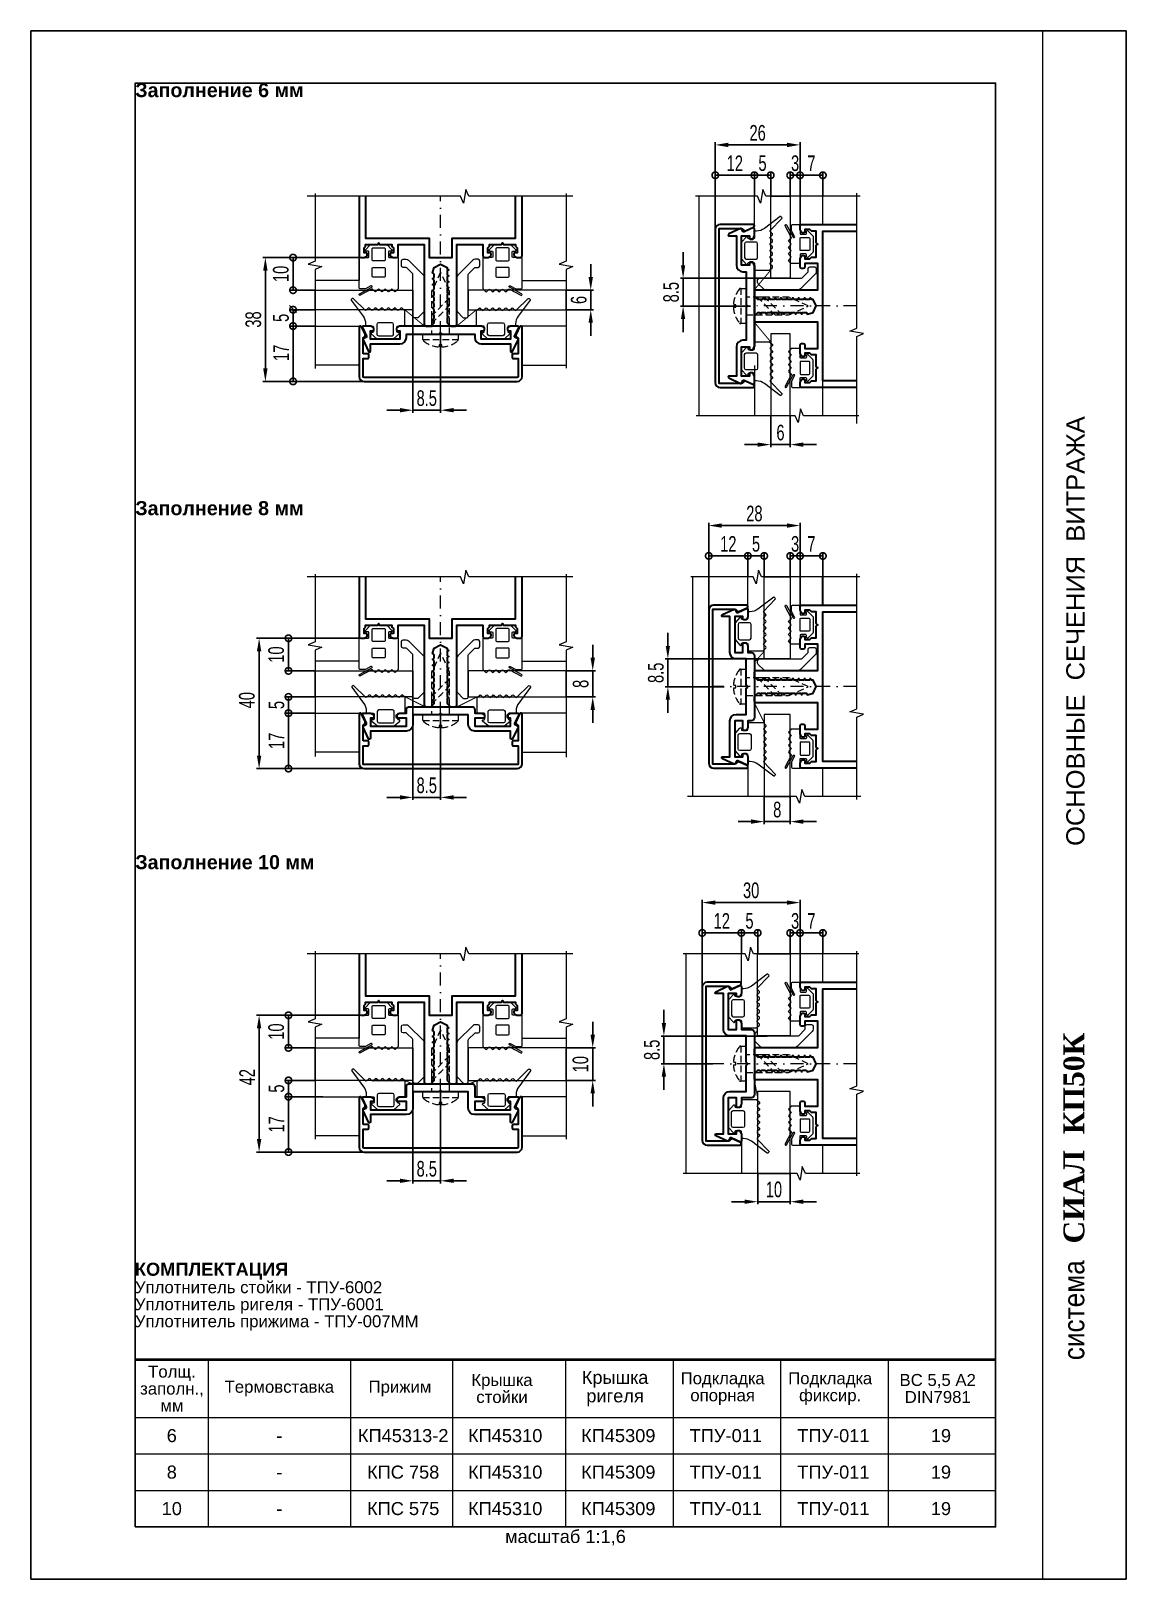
# Paper-space layout '3' of a CAD drawing. Extents: x 0 to 210, y 0 to 297.
# The model-space entities are those that its viewports show. They can reach past a viewport. Long polylines and large blocks are cut down to what shows.
import ezdxf
from ezdxf.enums import TextEntityAlignment as Align

# ---------------------------------------------------------------- set-up
doc = ezdxf.new("R2010")
doc.units = 0
doc.header["$LTSCALE"] = 5
doc.linetypes.add('DASHDOT', pattern=[1, 0.5, -0.25, 0, -0.25])
doc.linetypes.add('HIDDEN', pattern=[0.375, 0.25, -0.125])
doc.layers.get('0').update_dxf_attribs({"linetype": 'CONTINUOUS', "lineweight": 30})
doc.layers.get('DEFPOINTS').update_dxf_attribs({"linetype": 'CONTINUOUS'})
for name, color, linetype, lineweight in [('1', 6, 'DASHDOT', 13), ('2', 3, 'HIDDEN', 13), ('Dimentions', 5, 'CONTINUOUS', 15), ('Glass', 5, 'CONTINUOUS', 20), ('Герлен', 7, 'CONTINUOUS', 60), ('Зигзаг', 1, 'CONTINUOUS', 15), ('Конструкции', 252, 'CONTINUOUS', 20), ('Подкладки', 1, 'CONTINUOUS', 20), ('Рамки', 1, 'CONTINUOUS', 15), ('Текстовый', 7, 'CONTINUOUS', 9), ('Уплотнители', 1, 'CONTINUOUS', 20)]:
    doc.layers.add(name, color=color, linetype=linetype, lineweight=lineweight)
doc.layers.add('Скрытые', color=14, linetype='CONTINUOUS', plot=False)
doc.styles.add('3', font='RUSS.SHX', dxfattribs={"width": 0.7, "height": 3})
doc.styles.add('Каталожный', font='arial.ttf', dxfattribs={"height": 2.5})
doc.styles.add('Фирм', font='arial.ttf', dxfattribs={"height": 3.5})
doc.styles.add('Фирм5', font='timesbd.ttf', dxfattribs={"height": 4})
doc.dimstyles.new('MX1_6', dxfattribs={"dimtxt": 3, "dimasz": 2.5, "dimexe": 0.5, "dimexo": 0, "dimgap": 0.8, "dimtad": 1, "dimlfac": 1.6, "dimdsep": 46, "dimtxsty": '3', "dimcen": 0, "dimclrd": 256, "dimclre": 256, "dimclrt": 256, "dimaunit": 1, "dimadec": 0, "dimazin": 0, "dimtfac": 1, "dimtmove": 0, "dimatfit": 1, "dimfxl": 1, "dimtvp": 1, "dimtolj": 1, "dimtzin": 0, "dimarcsym": 0})

psp = doc.layouts.new('3')

msp = doc.modelspace()

# ---------------------------------------------------------------- texts
at = {"layer": 'Скрытые', "linetype": 'Continuous', "insert": (522.5, 7.9386), "char_height": 3.5, "width": 165, "attachment_point": 5, "style": 'Каталожный'}
msp.add_mtext('\\pxqc;{\\H0.71429x;масштаб 1:1,6}', dxfattribs=at)
at = {"layer": 'Текстовый'}
for s, height, style, p in [('ОСНОВНЫЕ  СЕЧЕНИЯ  ВИТРАЖА', 3.5, 'Фирм', (622.0431, 140.6503)), ('СИАЛ  КП50К', 4, 'Фирм5', (622, 64.3724))]:
    msp.add_text(s, height=height, rotation=90, dxfattribs=dict(at, style=style)).set_placement(p)
at = {"layer": 'Текстовый', "style": 'Фирм', "width": 0.9}
msp.add_text(' система ', height=4, rotation=90, dxfattribs=at).set_placement((622, 51.5762), align=Align.CENTER)
at = {"layer": 'Текстовый', "linetype": 'Continuous', "char_height": 2.7, "width": 42.664921, "attachment_point": 1, "style": 'Каталожный'}
for s, insert in [('\\pxql;{\\fArial|b1|i0|c204|p34;Заполнение 6 мм}', (440, 287)), ('\\pxql;{\\fArial|b1|i0|c204|p34;Заполнение 8 мм}', (440, 206.7998)), ('\\pxql;{\\fArial|b1|i0|c204|p34;Заполнение 10 мм}', (440, 138.8891))]:
    msp.add_mtext(s, dxfattribs=dict(at, insert=insert))
at = {"layer": 'Текстовый', "linetype": 'Continuous', "line_spacing_factor": 0.85, "style": 'Каталожный'}
for s, insert, char_height, width, attachment_point in [('\\P\\pxql;{\\fArial|b1|i0|c204|p34;КОМПЛЕКТАЦИЯ\\P\\pi-2,l2,r-2.0333,se1.0833,t4;\\fArial|b0|i0|c204|p34;\\H0.92x;Уплотнитель стойки - ТПУ-6002\\PУплотнитель ригеля - ТПУ-6001\\PУплотнитель прижима - ТПУ-007ММ}', (439.934, 64.2198), 2.5, 66.020014, 1), ('Толщ.\\Pзаполн.,\\Pмм', (447.0404, 36.5434), 2.3, 27.25, 5), ('Крышка \\Pстойки', (510.3219, 36.5434), 2.3, 27.25, 5), ('Крышка ригеля', (532.0116, 36.5434), 2.5, 19.023234, 5), ('Подкладка опорная', (552.6366, 36.5434), 2.3, 27.25, 5), ('Подкладка фиксир.', (573.2616, 36.5434), 2.3, 27.25, 5), ('ВС 5,5 А2\\PDIN7981', (593.8866, 36.5434), 2.3, 27.25, 5), ('Термовставка', (467.625, 36.5434), 2.3, 27.25, 5), ('Прижим', (490.7616, 36.5434), 2.3, 27.25, 5), ('6', (447, 27.5), 2.5, 14, 5), ('-', (467.625, 27.5), 2.5, 27.25, 5), ('КП45313-2', (491.3797, 27.5), 2.5, 14, 5), ('КП45310', (510.94, 27.5), 2.5, 14, 5), ('КП45309', (532.6297, 27.5), 2.5, 14, 5), ('ТПУ-011', (553.2547, 27.5), 2.5, 14, 5), ('ТПУ-011', (573.8797, 27.5), 2.5, 14, 5), ('19', (594.5047, 27.5), 2.5, 14, 5), ('8', (447, 20.5), 2.5, 14, 5), ('КПС 758', (491.3797, 20.5), 2.5, 14, 5), ('КП45310', (510.94, 20.5), 2.5, 14, 5), ('КП45309', (532.6297, 20.5), 2.5, 14, 5), ('ТПУ-011', (553.2547, 20.5), 2.5, 14, 5), ('ТПУ-011', (573.8797, 20.5), 2.5, 14, 5), ('19', (594.5047, 20.5), 2.5, 14, 5), ('-', (467.625, 20.5), 2.5, 27.25, 5), ('10', (447, 13.5), 2.5, 14, 5), ('-', (467.625, 13.5), 2.5, 27.25, 5), ('КПС 575', (491.3797, 13.5), 2.5, 14, 5), ('КП45310', (510.94, 13.5), 2.5, 14, 5), ('КП45309', (532.6297, 13.5), 2.5, 14, 5), ('ТПУ-011', (553.2547, 13.5), 2.5, 14, 5), ('ТПУ-011', (573.8797, 13.5), 2.5, 14, 5), ('19', (594.5047, 13.5), 2.5, 14, 5)]:
    msp.add_mtext(s, dxfattribs=dict(at, insert=insert, char_height=char_height, width=width, attachment_point=attachment_point))

# ---------------------------------------------------------------- blocks, each defined once
blk = doc.blocks.new('_DotSmall')
at = {"color": 0, "linetype": 'ByBlock', "const_width": 0.5}
blk.add_lwpolyline([(-0.0625, 0, 1), (0.0625, 0, 1)], format="xyb", close=True, dxfattribs=at)
blk = doc.blocks.new('*D1056')
at = {"layer": 'DEFPOINTS', "color": 0, "linetype": 'Continuous', "transparency": 16777216}
for p in [(482.93, 180.49), (469.38, 174.24), (474.49, 174.24)]:
    blk.add_point(p, dxfattribs=at)
at = {"layer": 'Dimentions', "linetype": 'Continuous', "lineweight": -2, "transparency": 16777216}
for p, q in [((482.93, 180.49), (468.88, 180.49)), ((469.38, 180.49), (469.38, 174.24)), ((474.49, 174.24), (468.88, 174.24))]:
    blk.add_line(p, q, dxfattribs=at)
at = {"layer": 'Dimentions', "linetype": 'Continuous', "lineweight": -2, "transparency": 16777216, "xscale": 2.5, "yscale": 2.5, "zscale": 2.5}
for p, rotation in [((469.38, 180.49), 90), ((469.38, 174.24), 270)]:
    blk.add_blockref('_DotSmall', p, dxfattribs=dict(at, rotation=rotation))
at = {"layer": 'Dimentions', "linetype": 'Continuous', "transparency": 16777216, "insert": (467.03, 177.36), "char_height": 3, "attachment_point": 5, "rotation": 90, "style": '3'}
blk.add_mtext('\\A1;\\A1;10 ', dxfattribs=at)
blk = doc.blocks.new('*D1057')
at = {"layer": 'DEFPOINTS', "color": 0, "linetype": 'Continuous', "transparency": 16777216}
for p in [(522.62, 174.24), (522.62, 169.24), (527.73, 169.24)]:
    blk.add_point(p, dxfattribs=at)
at = {"layer": 'Dimentions', "linetype": 'Continuous', "lineweight": -2, "transparency": 16777216}
for p, q in [((527.73, 176.74), (527.73, 179.24)), ((522.62, 174.24), (528.23, 174.24)), ((527.73, 174.24), (527.73, 169.24)), ((522.62, 169.24), (528.23, 169.24)), ((527.73, 166.74), (527.73, 164.24))]:
    blk.add_line(p, q, dxfattribs=at)
at = {"layer": 'Dimentions', "linetype": 'Continuous', "transparency": 16777216}
for points in [[(527.31, 176.74), (528.15, 176.74), (527.73, 174.24)], [(527.31, 166.74), (528.15, 166.74), (527.73, 169.24)]]:
    blk.add_solid(points, dxfattribs=at)
at = {"layer": 'Dimentions', "linetype": 'Continuous', "transparency": 16777216, "insert": (525.43, 171.74), "char_height": 3, "attachment_point": 5, "rotation": 90, "style": '3'}
blk.add_mtext('\\A1;\\A1;8 ', dxfattribs=at)
blk = doc.blocks.new('*D1058')
at = {"layer": 'DEFPOINTS', "color": 0, "linetype": 'Continuous', "transparency": 16777216}
for p in [(474.49, 169.24), (469.38, 166.12), (474.49, 166.12)]:
    blk.add_point(p, dxfattribs=at)
at = {"layer": 'Dimentions', "linetype": 'Continuous', "lineweight": -2, "transparency": 16777216}
for p, q in [((474.49, 169.24), (468.88, 169.24)), ((469.38, 169.24), (469.38, 166.12)), ((474.49, 166.12), (468.88, 166.12))]:
    blk.add_line(p, q, dxfattribs=at)
at = {"layer": 'Dimentions', "linetype": 'Continuous', "lineweight": -2, "transparency": 16777216, "xscale": 2.5, "yscale": 2.5, "zscale": 2.5}
for p, rotation in [((469.38, 169.24), 90), ((469.38, 166.12), 270)]:
    blk.add_blockref('_DotSmall', p, dxfattribs=dict(at, rotation=rotation))
at = {"layer": 'Dimentions', "linetype": 'Continuous', "transparency": 16777216, "insert": (467.08, 167.68), "char_height": 3, "attachment_point": 5, "rotation": 90, "style": '3'}
blk.add_mtext('\\A1;\\A1;5 ', dxfattribs=at)
blk = doc.blocks.new('*D1059')
at = {"layer": 'DEFPOINTS', "color": 0, "linetype": 'Continuous', "transparency": 16777216}
for p in [(474.6, 166.12), (469.38, 155.49), (485.31, 155.49)]:
    blk.add_point(p, dxfattribs=at)
at = {"layer": 'Dimentions', "linetype": 'Continuous', "lineweight": -2, "transparency": 16777216}
for p, q in [((474.6, 166.12), (468.88, 166.12)), ((469.38, 166.12), (469.38, 155.49)), ((485.31, 155.49), (468.88, 155.49))]:
    blk.add_line(p, q, dxfattribs=at)
at = {"layer": 'Dimentions', "linetype": 'Continuous', "lineweight": -2, "transparency": 16777216, "xscale": 2.5, "yscale": 2.5, "zscale": 2.5}
for p, rotation in [((469.38, 166.12), 90), ((469.38, 155.49), 270)]:
    blk.add_blockref('_DotSmall', p, dxfattribs=dict(at, rotation=rotation))
at = {"layer": 'Dimentions', "linetype": 'Continuous', "transparency": 16777216, "insert": (467.08, 160.8), "char_height": 3, "attachment_point": 5, "rotation": 90, "style": '3'}
blk.add_mtext('\\A1;\\A1;17 ', dxfattribs=at)
blk = doc.blocks.new('*D1060')
at = {"layer": 'DEFPOINTS', "color": 0, "linetype": 'Continuous', "transparency": 16777216}
for p in [(471.48, 180.49), (463.75, 155.49), (469.38, 155.49)]:
    blk.add_point(p, dxfattribs=at)
at = {"layer": 'Dimentions', "linetype": 'Continuous', "lineweight": -2, "transparency": 16777216}
for p, q in [((471.48, 180.49), (463.25, 180.49)), ((463.75, 177.99), (463.75, 157.99)), ((469.38, 155.49), (463.25, 155.49))]:
    blk.add_line(p, q, dxfattribs=at)
at = {"layer": 'Dimentions', "linetype": 'Continuous', "transparency": 16777216}
for points in [[(463.33, 177.99), (464.17, 177.99), (463.75, 180.49)], [(463.33, 157.99), (464.17, 157.99), (463.75, 155.49)]]:
    blk.add_solid(points, dxfattribs=at)
at = {"layer": 'Dimentions', "linetype": 'Continuous', "transparency": 16777216, "insert": (461.41, 168.61), "char_height": 3, "attachment_point": 5, "rotation": 90, "style": '3'}
blk.add_mtext('\\A1;40', dxfattribs=at)
blk = doc.blocks.new('*D1061')
at = {"layer": 'DEFPOINTS', "color": 0, "linetype": 'Continuous', "transparency": 16777216}
for p in [(549.98, 202.11), (549.98, 194.64), (567.48, 194.64)]:
    blk.add_point(p, dxfattribs=at)
at = {"layer": 'Dimentions', "linetype": 'Continuous', "lineweight": -2, "transparency": 16777216}
for p, q in [((549.98, 194.64), (549.98, 202.61)), ((564.98, 202.11), (552.48, 202.11)), ((567.48, 194.64), (567.48, 202.61))]:
    blk.add_line(p, q, dxfattribs=at)
at = {"layer": 'Dimentions', "linetype": 'Continuous', "transparency": 16777216}
for points in [[(552.48, 202.53), (552.48, 201.69), (549.98, 202.11)], [(564.98, 202.53), (564.98, 201.69), (567.48, 202.11)]]:
    blk.add_solid(points, dxfattribs=at)
at = {"layer": 'Dimentions', "linetype": 'Continuous', "transparency": 16777216, "insert": (558.73, 204.41), "char_height": 3, "attachment_point": 5, "style": '3'}
blk.add_mtext('\\A1;28', dxfattribs=at)
blk = doc.blocks.new('*D1062')
at = {"layer": 'DEFPOINTS', "color": 0, "linetype": 'Continuous', "transparency": 16777216}
for p in [(549.98, 196.29), (557.48, 192.25), (549.98, 182.29)]:
    blk.add_point(p, dxfattribs=at)
at = {"layer": 'Dimentions', "linetype": 'Continuous', "lineweight": -2, "transparency": 16777216}
for p, q in [((549.98, 182.29), (549.98, 196.79)), ((557.48, 196.29), (549.98, 196.29)), ((557.48, 192.25), (557.48, 196.79))]:
    blk.add_line(p, q, dxfattribs=at)
at = {"layer": 'Dimentions', "linetype": 'Continuous', "lineweight": -2, "transparency": 16777216, "xscale": 2.5, "yscale": 2.5, "zscale": 2.5, "rotation": 180}
blk.add_blockref('_DotSmall', (549.98, 196.29), dxfattribs=at)
at = {"layer": 'Dimentions', "linetype": 'Continuous', "lineweight": -2, "transparency": 16777216, "xscale": 2.5, "yscale": 2.5, "zscale": 2.5}
blk.add_blockref('_DotSmall', (557.48, 196.29), dxfattribs=at)
at = {"layer": 'Dimentions', "linetype": 'Continuous', "transparency": 16777216, "insert": (553.73, 198.59), "char_height": 3, "attachment_point": 5, "style": '3'}
blk.add_mtext('\\A1;12', dxfattribs=at)
blk = doc.blocks.new('*D1063')
at = {"layer": 'DEFPOINTS', "color": 0, "linetype": 'Continuous', "transparency": 16777216}
for p in [(567.48, 196.28), (565.61, 192.25), (567.48, 186.52)]:
    blk.add_point(p, dxfattribs=at)
at = {"layer": 'Dimentions', "linetype": 'Continuous', "lineweight": -2, "transparency": 16777216}
for p, q in [((565.61, 192.25), (565.61, 196.78)), ((565.61, 196.28), (567.48, 196.28)), ((567.48, 186.52), (567.48, 196.78))]:
    blk.add_line(p, q, dxfattribs=at)
at = {"layer": 'Dimentions', "linetype": 'Continuous', "lineweight": -2, "transparency": 16777216, "xscale": 2.5, "yscale": 2.5, "zscale": 2.5, "rotation": 180}
blk.add_blockref('_DotSmall', (565.61, 196.28), dxfattribs=at)
at = {"layer": 'Dimentions', "linetype": 'Continuous', "lineweight": -2, "transparency": 16777216, "xscale": 2.5, "yscale": 2.5, "zscale": 2.5}
blk.add_blockref('_DotSmall', (567.48, 196.28), dxfattribs=at)
at = {"layer": 'Dimentions', "linetype": 'Continuous', "transparency": 16777216, "insert": (566.54, 198.58), "char_height": 3, "attachment_point": 5, "style": '3'}
blk.add_mtext('\\A1;3', dxfattribs=at)
blk = doc.blocks.new('*D1064')
at = {"layer": 'DEFPOINTS', "color": 0, "linetype": 'Continuous', "transparency": 16777216}
for p in [(567.48, 196.28), (567.48, 192.25), (571.86, 192.25)]:
    blk.add_point(p, dxfattribs=at)
at = {"layer": 'Dimentions', "linetype": 'Continuous', "lineweight": -2, "transparency": 16777216}
for p, q in [((567.48, 192.25), (567.48, 196.78)), ((571.86, 196.28), (567.48, 196.28)), ((571.86, 192.25), (571.86, 196.78))]:
    blk.add_line(p, q, dxfattribs=at)
at = {"layer": 'Dimentions', "linetype": 'Continuous', "lineweight": -2, "transparency": 16777216, "xscale": 2.5, "yscale": 2.5, "zscale": 2.5, "rotation": 180}
blk.add_blockref('_DotSmall', (567.48, 196.28), dxfattribs=at)
at = {"layer": 'Dimentions', "linetype": 'Continuous', "lineweight": -2, "transparency": 16777216, "xscale": 2.5, "yscale": 2.5, "zscale": 2.5}
blk.add_blockref('_DotSmall', (571.86, 196.28), dxfattribs=at)
at = {"layer": 'Dimentions', "linetype": 'Continuous', "transparency": 16777216, "insert": (569.67, 198.58), "char_height": 3, "attachment_point": 5, "style": '3'}
blk.add_mtext('\\A1;7', dxfattribs=at)
blk = doc.blocks.new('*D1065')
at = {"layer": 'DEFPOINTS', "color": 0, "linetype": 'Continuous', "transparency": 16777216}
for p in [(560.61, 150.16), (565.61, 150.16), (565.61, 145.31)]:
    blk.add_point(p, dxfattribs=at)
at = {"layer": 'Dimentions', "linetype": 'Continuous', "lineweight": -2, "transparency": 16777216}
for p, q in [((560.61, 150.16), (560.61, 144.81)), ((565.61, 150.16), (565.61, 144.81)), ((558.11, 145.31), (555.61, 145.31)), ((560.61, 145.31), (565.61, 145.31)), ((568.11, 145.31), (570.61, 145.31))]:
    blk.add_line(p, q, dxfattribs=at)
at = {"layer": 'Dimentions', "linetype": 'Continuous', "transparency": 16777216}
for points in [[(558.11, 145.73), (558.11, 144.9), (560.61, 145.31)], [(568.11, 145.73), (568.11, 144.9), (565.61, 145.31)]]:
    blk.add_solid(points, dxfattribs=at)
at = {"layer": 'Dimentions', "linetype": 'Continuous', "transparency": 16777216, "insert": (563.11, 147.61), "char_height": 3, "attachment_point": 5, "style": '3'}
blk.add_mtext('\\A1;\\A1;8 ', dxfattribs=at)
blk = doc.blocks.new('*D1066')
at = {"layer": 'DEFPOINTS', "color": 0, "linetype": 'Continuous', "transparency": 16777216}
for p in [(560.61, 196.29), (557.48, 192.25), (560.61, 192.25)]:
    blk.add_point(p, dxfattribs=at)
at = {"layer": 'Dimentions', "linetype": 'Continuous', "lineweight": -2, "transparency": 16777216}
for p, q in [((557.48, 192.25), (557.48, 196.79)), ((557.48, 196.29), (560.61, 196.29)), ((560.61, 192.25), (560.61, 196.79))]:
    blk.add_line(p, q, dxfattribs=at)
at = {"layer": 'Dimentions', "linetype": 'Continuous', "lineweight": -2, "transparency": 16777216, "xscale": 2.5, "yscale": 2.5, "zscale": 2.5, "rotation": 180}
blk.add_blockref('_DotSmall', (557.48, 196.29), dxfattribs=at)
at = {"layer": 'Dimentions', "linetype": 'Continuous', "lineweight": -2, "transparency": 16777216, "xscale": 2.5, "yscale": 2.5, "zscale": 2.5}
blk.add_blockref('_DotSmall', (560.61, 196.29), dxfattribs=at)
at = {"layer": 'Dimentions', "linetype": 'Continuous', "transparency": 16777216, "insert": (559.04, 198.59), "char_height": 3, "attachment_point": 5, "style": '3'}
blk.add_mtext('\\A1;\\A1;5 ', dxfattribs=at)
blk = doc.blocks.new('*D1067')
at = {"layer": 'DEFPOINTS', "color": 0, "linetype": 'Continuous', "transparency": 16777216}
for p in [(482.93, 253.52), (470.26, 247.27), (474.49, 247.27)]:
    blk.add_point(p, dxfattribs=at)
at = {"layer": 'Dimentions', "linetype": 'Continuous', "lineweight": -2, "transparency": 16777216}
for p, q in [((482.93, 253.52), (469.76, 253.52)), ((470.26, 253.52), (470.26, 247.27)), ((474.49, 247.27), (469.76, 247.27))]:
    blk.add_line(p, q, dxfattribs=at)
at = {"layer": 'Dimentions', "linetype": 'Continuous', "lineweight": -2, "transparency": 16777216, "xscale": 2.5, "yscale": 2.5, "zscale": 2.5}
for p, rotation in [((470.26, 253.52), 90), ((470.26, 247.27), 270)]:
    blk.add_blockref('_DotSmall', p, dxfattribs=dict(at, rotation=rotation))
at = {"layer": 'Dimentions', "linetype": 'Continuous', "transparency": 16777216, "insert": (467.92, 250.39), "char_height": 3, "attachment_point": 5, "rotation": 90, "style": '3'}
blk.add_mtext('\\A1;\\A1;10 ', dxfattribs=at)
blk = doc.blocks.new('*D1068')
at = {"layer": 'DEFPOINTS', "color": 0, "linetype": 'Continuous', "transparency": 16777216}
for p in [(522.62, 247.27), (522.62, 243.52), (527.35, 243.52)]:
    blk.add_point(p, dxfattribs=at)
at = {"layer": 'Dimentions', "linetype": 'Continuous', "lineweight": -2, "transparency": 16777216}
for p, q in [((527.35, 249.77), (527.35, 252.27)), ((522.62, 247.27), (527.85, 247.27)), ((527.35, 247.27), (527.35, 243.52)), ((522.62, 243.52), (527.85, 243.52)), ((527.35, 241.02), (527.35, 238.52))]:
    blk.add_line(p, q, dxfattribs=at)
at = {"layer": 'Dimentions', "linetype": 'Continuous', "transparency": 16777216}
for points in [[(526.93, 249.77), (527.76, 249.77), (527.35, 247.27)], [(526.93, 241.02), (527.76, 241.02), (527.35, 243.52)]]:
    blk.add_solid(points, dxfattribs=at)
at = {"layer": 'Dimentions', "linetype": 'Continuous', "transparency": 16777216, "insert": (525.05, 245.39), "char_height": 3, "attachment_point": 5, "rotation": 90, "style": '3'}
blk.add_mtext('\\A1;\\A1;6 ', dxfattribs=at)
blk = doc.blocks.new('*D1069')
at = {"layer": 'DEFPOINTS', "color": 0, "linetype": 'Continuous', "transparency": 16777216}
for p in [(474.49, 243.52), (470.26, 240.39), (474.49, 240.39)]:
    blk.add_point(p, dxfattribs=at)
at = {"layer": 'Dimentions', "linetype": 'Continuous', "lineweight": -2, "transparency": 16777216}
for p, q in [((474.49, 243.52), (469.76, 243.52)), ((470.26, 243.52), (470.26, 240.39)), ((474.49, 240.39), (469.76, 240.39))]:
    blk.add_line(p, q, dxfattribs=at)
at = {"layer": 'Dimentions', "linetype": 'Continuous', "lineweight": -2, "transparency": 16777216, "xscale": 2.5, "yscale": 2.5, "zscale": 2.5}
for p, rotation in [((470.26, 243.52), 90), ((470.26, 240.39), 270)]:
    blk.add_blockref('_DotSmall', p, dxfattribs=dict(at, rotation=rotation))
at = {"layer": 'Dimentions', "linetype": 'Continuous', "transparency": 16777216, "insert": (467.96, 241.96), "char_height": 3, "attachment_point": 5, "rotation": 90, "style": '3'}
blk.add_mtext('\\A1;\\A1;5 ', dxfattribs=at)
blk = doc.blocks.new('*D1070')
at = {"layer": 'DEFPOINTS', "color": 0, "linetype": 'Continuous', "transparency": 16777216}
for p in [(474.49, 240.39), (470.26, 229.77), (485.2, 229.77)]:
    blk.add_point(p, dxfattribs=at)
at = {"layer": 'Dimentions', "linetype": 'Continuous', "lineweight": -2, "transparency": 16777216}
for p, q in [((474.49, 240.39), (469.76, 240.39)), ((470.26, 240.39), (470.26, 229.77)), ((485.2, 229.77), (469.76, 229.77))]:
    blk.add_line(p, q, dxfattribs=at)
at = {"layer": 'Dimentions', "linetype": 'Continuous', "lineweight": -2, "transparency": 16777216, "xscale": 2.5, "yscale": 2.5, "zscale": 2.5}
for p, rotation in [((470.26, 240.39), 90), ((470.26, 229.77), 270)]:
    blk.add_blockref('_DotSmall', p, dxfattribs=dict(at, rotation=rotation))
at = {"layer": 'Dimentions', "linetype": 'Continuous', "transparency": 16777216, "insert": (467.96, 235.24), "char_height": 3, "attachment_point": 5, "rotation": 90, "style": '3'}
blk.add_mtext('\\A1;\\A1;17 ', dxfattribs=at)
blk = doc.blocks.new('*D1071')
at = {"layer": 'DEFPOINTS', "color": 0, "linetype": 'Continuous', "transparency": 16777216}
for p in [(477.26, 253.52), (464.95, 229.77), (470.88, 229.77)]:
    blk.add_point(p, dxfattribs=at)
at = {"layer": 'Dimentions', "linetype": 'Continuous', "lineweight": -2, "transparency": 16777216}
for p, q in [((477.26, 253.52), (464.45, 253.52)), ((464.95, 251.02), (464.95, 232.27)), ((470.88, 229.77), (464.45, 229.77))]:
    blk.add_line(p, q, dxfattribs=at)
at = {"layer": 'Dimentions', "linetype": 'Continuous', "transparency": 16777216}
for points in [[(464.53, 251.02), (465.37, 251.02), (464.95, 253.52)], [(464.53, 232.27), (465.37, 232.27), (464.95, 229.77)]]:
    blk.add_solid(points, dxfattribs=at)
at = {"layer": 'Dimentions', "linetype": 'Continuous', "transparency": 16777216, "insert": (462.65, 241.64), "char_height": 3, "attachment_point": 5, "rotation": 90, "style": '3'}
blk.add_mtext('\\A1;38', dxfattribs=at)
blk = doc.blocks.new('*D1072')
at = {"layer": 'DEFPOINTS', "color": 0, "linetype": 'Continuous', "transparency": 16777216}
for p in [(551.23, 275.14), (551.23, 267.67), (567.48, 267.67)]:
    blk.add_point(p, dxfattribs=at)
at = {"layer": 'Dimentions', "linetype": 'Continuous', "lineweight": -2, "transparency": 16777216}
for p, q in [((551.23, 267.67), (551.23, 275.64)), ((564.98, 275.14), (553.73, 275.14)), ((567.48, 267.67), (567.48, 275.64))]:
    blk.add_line(p, q, dxfattribs=at)
at = {"layer": 'Dimentions', "linetype": 'Continuous', "transparency": 16777216}
for points in [[(553.73, 275.56), (553.73, 274.72), (551.23, 275.14)], [(564.98, 275.56), (564.98, 274.72), (567.48, 275.14)]]:
    blk.add_solid(points, dxfattribs=at)
at = {"layer": 'Dimentions', "linetype": 'Continuous', "transparency": 16777216, "insert": (559.36, 277.44), "char_height": 3, "attachment_point": 5, "style": '3'}
blk.add_mtext('\\A1;26', dxfattribs=at)
blk = doc.blocks.new('*D1038')
at = {"layer": 'DEFPOINTS', "color": 0, "linetype": 'Continuous', "transparency": 16777216}
for p in [(551.23, 269.32), (558.73, 267.93), (551.23, 258.92)]:
    blk.add_point(p, dxfattribs=at)
at = {"layer": 'Dimentions', "linetype": 'Continuous', "lineweight": -2, "transparency": 16777216}
for p, q in [((551.23, 258.92), (551.23, 269.82)), ((558.73, 269.32), (551.23, 269.32)), ((558.73, 267.93), (558.73, 269.82))]:
    blk.add_line(p, q, dxfattribs=at)
at = {"layer": 'Dimentions', "linetype": 'Continuous', "lineweight": -2, "transparency": 16777216, "xscale": 2.5, "yscale": 2.5, "zscale": 2.5, "rotation": 180}
blk.add_blockref('_DotSmall', (551.23, 269.32), dxfattribs=at)
at = {"layer": 'Dimentions', "linetype": 'Continuous', "lineweight": -2, "transparency": 16777216, "xscale": 2.5, "yscale": 2.5, "zscale": 2.5}
blk.add_blockref('_DotSmall', (558.73, 269.32), dxfattribs=at)
at = {"layer": 'Dimentions', "linetype": 'Continuous', "transparency": 16777216, "insert": (554.98, 271.62), "char_height": 3, "attachment_point": 5, "style": '3'}
blk.add_mtext('\\A1;12', dxfattribs=at)
blk = doc.blocks.new('*D1039')
at = {"layer": 'DEFPOINTS', "color": 0, "linetype": 'Continuous', "transparency": 16777216}
for p in [(567.48, 269.31), (565.61, 265.28), (567.48, 259.55)]:
    blk.add_point(p, dxfattribs=at)
at = {"layer": 'Dimentions', "linetype": 'Continuous', "lineweight": -2, "transparency": 16777216}
for p, q in [((565.61, 265.28), (565.61, 269.81)), ((565.61, 269.31), (567.48, 269.31)), ((567.48, 259.55), (567.48, 269.81))]:
    blk.add_line(p, q, dxfattribs=at)
at = {"layer": 'Dimentions', "linetype": 'Continuous', "lineweight": -2, "transparency": 16777216, "xscale": 2.5, "yscale": 2.5, "zscale": 2.5, "rotation": 180}
blk.add_blockref('_DotSmall', (565.61, 269.31), dxfattribs=at)
at = {"layer": 'Dimentions', "linetype": 'Continuous', "lineweight": -2, "transparency": 16777216, "xscale": 2.5, "yscale": 2.5, "zscale": 2.5}
blk.add_blockref('_DotSmall', (567.48, 269.31), dxfattribs=at)
at = {"layer": 'Dimentions', "linetype": 'Continuous', "transparency": 16777216, "insert": (566.54, 271.61), "char_height": 3, "attachment_point": 5, "style": '3'}
blk.add_mtext('\\A1;3', dxfattribs=at)
blk = doc.blocks.new('*D1040')
at = {"layer": 'DEFPOINTS', "color": 0, "linetype": 'Continuous', "transparency": 16777216}
for p in [(567.48, 269.31), (567.48, 265.28), (571.86, 265.28)]:
    blk.add_point(p, dxfattribs=at)
at = {"layer": 'Dimentions', "linetype": 'Continuous', "lineweight": -2, "transparency": 16777216}
for p, q in [((567.48, 265.28), (567.48, 269.81)), ((571.86, 269.31), (567.48, 269.31)), ((571.86, 265.28), (571.86, 269.81))]:
    blk.add_line(p, q, dxfattribs=at)
at = {"layer": 'Dimentions', "linetype": 'Continuous', "lineweight": -2, "transparency": 16777216, "xscale": 2.5, "yscale": 2.5, "zscale": 2.5, "rotation": 180}
blk.add_blockref('_DotSmall', (567.48, 269.31), dxfattribs=at)
at = {"layer": 'Dimentions', "linetype": 'Continuous', "lineweight": -2, "transparency": 16777216, "xscale": 2.5, "yscale": 2.5, "zscale": 2.5}
blk.add_blockref('_DotSmall', (571.86, 269.31), dxfattribs=at)
at = {"layer": 'Dimentions', "linetype": 'Continuous', "transparency": 16777216, "insert": (569.67, 271.61), "char_height": 3, "attachment_point": 5, "style": '3'}
blk.add_mtext('\\A1;7', dxfattribs=at)
blk = doc.blocks.new('*D1041')
at = {"layer": 'DEFPOINTS', "color": 0, "linetype": 'Continuous', "transparency": 16777216}
for p in [(561.86, 223.19), (565.61, 223.19), (565.61, 217.64)]:
    blk.add_point(p, dxfattribs=at)
at = {"layer": 'Dimentions', "linetype": 'Continuous', "lineweight": -2, "transparency": 16777216}
for p, q in [((561.86, 223.19), (561.86, 217.14)), ((565.61, 223.19), (565.61, 217.14)), ((559.36, 217.64), (556.86, 217.64)), ((561.86, 217.64), (565.61, 217.64)), ((568.11, 217.64), (570.61, 217.64))]:
    blk.add_line(p, q, dxfattribs=at)
at = {"layer": 'Dimentions', "linetype": 'Continuous', "transparency": 16777216}
for points in [[(559.36, 218.05), (559.36, 217.22), (561.86, 217.64)], [(568.11, 218.05), (568.11, 217.22), (565.61, 217.64)]]:
    blk.add_solid(points, dxfattribs=at)
at = {"layer": 'Dimentions', "linetype": 'Continuous', "transparency": 16777216, "insert": (563.73, 219.94), "char_height": 3, "attachment_point": 5, "style": '3'}
blk.add_mtext('\\A1;\\A1;6 ', dxfattribs=at)
blk = doc.blocks.new('*D1042')
at = {"layer": 'DEFPOINTS', "color": 0, "linetype": 'Continuous', "transparency": 16777216}
for p in [(561.86, 269.32), (558.73, 265.28), (561.86, 265.28)]:
    blk.add_point(p, dxfattribs=at)
at = {"layer": 'Dimentions', "linetype": 'Continuous', "lineweight": -2, "transparency": 16777216}
for p, q in [((558.73, 265.28), (558.73, 269.82)), ((558.73, 269.32), (561.86, 269.32)), ((561.86, 265.28), (561.86, 269.82))]:
    blk.add_line(p, q, dxfattribs=at)
at = {"layer": 'Dimentions', "linetype": 'Continuous', "lineweight": -2, "transparency": 16777216, "xscale": 2.5, "yscale": 2.5, "zscale": 2.5, "rotation": 180}
blk.add_blockref('_DotSmall', (558.73, 269.32), dxfattribs=at)
at = {"layer": 'Dimentions', "linetype": 'Continuous', "lineweight": -2, "transparency": 16777216, "xscale": 2.5, "yscale": 2.5, "zscale": 2.5}
blk.add_blockref('_DotSmall', (561.86, 269.32), dxfattribs=at)
at = {"layer": 'Dimentions', "linetype": 'Continuous', "transparency": 16777216, "insert": (560.29, 271.62), "char_height": 3, "attachment_point": 5, "style": '3'}
blk.add_mtext('\\A1;\\A1;5 ', dxfattribs=at)
blk = doc.blocks.new('*D1043')
at = {"layer": 'DEFPOINTS', "color": 0, "linetype": 'Continuous', "transparency": 16777216}
for p in [(482.93, 108.16), (469.38, 101.91), (474.49, 101.91)]:
    blk.add_point(p, dxfattribs=at)
at = {"layer": 'Dimentions', "linetype": 'Continuous', "lineweight": -2, "transparency": 16777216}
for p, q in [((482.93, 108.16), (468.88, 108.16)), ((469.38, 108.16), (469.38, 101.91)), ((474.49, 101.91), (468.88, 101.91))]:
    blk.add_line(p, q, dxfattribs=at)
at = {"layer": 'Dimentions', "linetype": 'Continuous', "lineweight": -2, "transparency": 16777216, "xscale": 2.5, "yscale": 2.5, "zscale": 2.5}
for p, rotation in [((469.38, 108.16), 90), ((469.38, 101.91), 270)]:
    blk.add_blockref('_DotSmall', p, dxfattribs=dict(at, rotation=rotation))
at = {"layer": 'Dimentions', "linetype": 'Continuous', "transparency": 16777216, "insert": (467.03, 105.03), "char_height": 3, "attachment_point": 5, "rotation": 90, "style": '3'}
blk.add_mtext('\\A1;\\A1;10 ', dxfattribs=at)
blk = doc.blocks.new('*D1044')
at = {"layer": 'DEFPOINTS', "color": 0, "linetype": 'Continuous', "transparency": 16777216}
for p in [(522.62, 101.91), (522.62, 95.66), (527.73, 95.66)]:
    blk.add_point(p, dxfattribs=at)
at = {"layer": 'Dimentions', "linetype": 'Continuous', "lineweight": -2, "transparency": 16777216}
for p, q in [((527.73, 104.41), (527.73, 106.91)), ((522.62, 101.91), (528.23, 101.91)), ((527.73, 101.91), (527.73, 95.66)), ((522.62, 95.66), (528.23, 95.66)), ((527.73, 93.16), (527.73, 90.66))]:
    blk.add_line(p, q, dxfattribs=at)
at = {"layer": 'Dimentions', "linetype": 'Continuous', "transparency": 16777216}
for points in [[(527.31, 104.41), (528.15, 104.41), (527.73, 101.91)], [(527.31, 93.16), (528.15, 93.16), (527.73, 95.66)]]:
    blk.add_solid(points, dxfattribs=at)
at = {"layer": 'Dimentions', "linetype": 'Continuous', "transparency": 16777216, "insert": (525.39, 98.78), "char_height": 3, "attachment_point": 5, "rotation": 90, "style": '3'}
blk.add_mtext('\\A1;\\A1;10 ', dxfattribs=at)
blk = doc.blocks.new('*D1045')
at = {"layer": 'DEFPOINTS', "color": 0, "linetype": 'Continuous', "transparency": 16777216}
for p in [(474.49, 95.66), (469.38, 92.54), (474.49, 92.54)]:
    blk.add_point(p, dxfattribs=at)
at = {"layer": 'Dimentions', "linetype": 'Continuous', "lineweight": -2, "transparency": 16777216}
for p, q in [((474.49, 95.66), (468.88, 95.66)), ((469.38, 95.66), (469.38, 92.54)), ((474.49, 92.54), (468.88, 92.54))]:
    blk.add_line(p, q, dxfattribs=at)
at = {"layer": 'Dimentions', "linetype": 'Continuous', "lineweight": -2, "transparency": 16777216, "xscale": 2.5, "yscale": 2.5, "zscale": 2.5}
for p, rotation in [((469.38, 95.66), 90), ((469.38, 92.54), 270)]:
    blk.add_blockref('_DotSmall', p, dxfattribs=dict(at, rotation=rotation))
at = {"layer": 'Dimentions', "linetype": 'Continuous', "transparency": 16777216, "insert": (467.08, 94.1), "char_height": 3, "attachment_point": 5, "rotation": 90, "style": '3'}
blk.add_mtext('\\A1;\\A1;5 ', dxfattribs=at)
blk = doc.blocks.new('*D1046')
at = {"layer": 'DEFPOINTS', "color": 0, "linetype": 'Continuous', "transparency": 16777216}
for p in [(475.99, 92.54), (469.38, 81.91), (486, 81.91)]:
    blk.add_point(p, dxfattribs=at)
at = {"layer": 'Dimentions', "linetype": 'Continuous', "lineweight": -2, "transparency": 16777216}
for p, q in [((475.99, 92.54), (468.88, 92.54)), ((469.38, 92.54), (469.38, 81.91)), ((486, 81.91), (468.88, 81.91))]:
    blk.add_line(p, q, dxfattribs=at)
at = {"layer": 'Dimentions', "linetype": 'Continuous', "lineweight": -2, "transparency": 16777216, "xscale": 2.5, "yscale": 2.5, "zscale": 2.5}
for p, rotation in [((469.38, 92.54), 90), ((469.38, 81.91), 270)]:
    blk.add_blockref('_DotSmall', p, dxfattribs=dict(at, rotation=rotation))
at = {"layer": 'Dimentions', "linetype": 'Continuous', "transparency": 16777216, "insert": (467.08, 87.22), "char_height": 3, "attachment_point": 5, "rotation": 90, "style": '3'}
blk.add_mtext('\\A1;\\A1;17 ', dxfattribs=at)
blk = doc.blocks.new('*D1047')
at = {"layer": 'DEFPOINTS', "color": 0, "linetype": 'Continuous', "transparency": 16777216}
for p in [(472.95, 108.16), (463.75, 81.91), (472.61, 81.91)]:
    blk.add_point(p, dxfattribs=at)
at = {"layer": 'Dimentions', "linetype": 'Continuous', "lineweight": -2, "transparency": 16777216}
for p, q in [((472.95, 108.16), (463.25, 108.16)), ((463.75, 105.66), (463.75, 84.41)), ((472.61, 81.91), (463.25, 81.91))]:
    blk.add_line(p, q, dxfattribs=at)
at = {"layer": 'Dimentions', "linetype": 'Continuous', "transparency": 16777216}
for points in [[(463.33, 105.66), (464.17, 105.66), (463.75, 108.16)], [(463.33, 84.41), (464.17, 84.41), (463.75, 81.91)]]:
    blk.add_solid(points, dxfattribs=at)
at = {"layer": 'Dimentions', "linetype": 'Continuous', "transparency": 16777216, "insert": (461.45, 96.28), "char_height": 3, "attachment_point": 5, "rotation": 90, "style": '3'}
blk.add_mtext('\\A1;42', dxfattribs=at)
blk = doc.blocks.new('*D1048')
at = {"layer": 'DEFPOINTS', "color": 0, "linetype": 'Continuous', "transparency": 16777216}
for p in [(548.73, 129.78), (548.73, 123.13), (567.48, 122.56)]:
    blk.add_point(p, dxfattribs=at)
at = {"layer": 'Dimentions', "linetype": 'Continuous', "lineweight": -2, "transparency": 16777216}
for p, q in [((548.73, 123.13), (548.73, 130.28)), ((564.98, 129.78), (551.23, 129.78)), ((567.48, 122.56), (567.48, 130.28))]:
    blk.add_line(p, q, dxfattribs=at)
at = {"layer": 'Dimentions', "linetype": 'Continuous', "transparency": 16777216}
for points in [[(551.23, 130.19), (551.23, 129.36), (548.73, 129.78)], [(564.98, 130.19), (564.98, 129.36), (567.48, 129.78)]]:
    blk.add_solid(points, dxfattribs=at)
at = {"layer": 'Dimentions', "linetype": 'Continuous', "transparency": 16777216, "insert": (558.11, 132.12), "char_height": 3, "attachment_point": 5, "style": '3'}
blk.add_mtext('\\A1;30', dxfattribs=at)
blk = doc.blocks.new('*D1049')
at = {"layer": 'DEFPOINTS', "color": 0, "linetype": 'Continuous', "transparency": 16777216}
for p in [(548.73, 123.96), (556.23, 119.92), (548.73, 109.96)]:
    blk.add_point(p, dxfattribs=at)
at = {"layer": 'Dimentions', "linetype": 'Continuous', "lineweight": -2, "transparency": 16777216}
for p, q in [((548.73, 109.96), (548.73, 124.46)), ((556.23, 123.96), (548.73, 123.96)), ((556.23, 119.92), (556.23, 124.46))]:
    blk.add_line(p, q, dxfattribs=at)
at = {"layer": 'Dimentions', "linetype": 'Continuous', "lineweight": -2, "transparency": 16777216, "xscale": 2.5, "yscale": 2.5, "zscale": 2.5, "rotation": 180}
blk.add_blockref('_DotSmall', (548.73, 123.96), dxfattribs=at)
at = {"layer": 'Dimentions', "linetype": 'Continuous', "lineweight": -2, "transparency": 16777216, "xscale": 2.5, "yscale": 2.5, "zscale": 2.5}
blk.add_blockref('_DotSmall', (556.23, 123.96), dxfattribs=at)
at = {"layer": 'Dimentions', "linetype": 'Continuous', "transparency": 16777216, "insert": (552.48, 126.26), "char_height": 3, "attachment_point": 5, "style": '3'}
blk.add_mtext('\\A1;12', dxfattribs=at)
blk = doc.blocks.new('*D1050')
at = {"layer": 'DEFPOINTS', "color": 0, "linetype": 'Continuous', "transparency": 16777216}
for p in [(567.48, 123.95), (565.61, 119.92), (567.48, 114.18)]:
    blk.add_point(p, dxfattribs=at)
at = {"layer": 'Dimentions', "linetype": 'Continuous', "lineweight": -2, "transparency": 16777216}
for p, q in [((565.61, 119.92), (565.61, 124.45)), ((565.61, 123.95), (567.48, 123.95)), ((567.48, 114.18), (567.48, 124.45))]:
    blk.add_line(p, q, dxfattribs=at)
at = {"layer": 'Dimentions', "linetype": 'Continuous', "lineweight": -2, "transparency": 16777216, "xscale": 2.5, "yscale": 2.5, "zscale": 2.5, "rotation": 180}
blk.add_blockref('_DotSmall', (565.61, 123.95), dxfattribs=at)
at = {"layer": 'Dimentions', "linetype": 'Continuous', "lineweight": -2, "transparency": 16777216, "xscale": 2.5, "yscale": 2.5, "zscale": 2.5}
blk.add_blockref('_DotSmall', (567.48, 123.95), dxfattribs=at)
at = {"layer": 'Dimentions', "linetype": 'Continuous', "transparency": 16777216, "insert": (566.54, 126.25), "char_height": 3, "attachment_point": 5, "style": '3'}
blk.add_mtext('\\A1;3', dxfattribs=at)
blk = doc.blocks.new('*D1051')
at = {"layer": 'DEFPOINTS', "color": 0, "linetype": 'Continuous', "transparency": 16777216}
for p in [(567.48, 123.95), (567.48, 119.92), (571.86, 119.92)]:
    blk.add_point(p, dxfattribs=at)
at = {"layer": 'Dimentions', "linetype": 'Continuous', "lineweight": -2, "transparency": 16777216}
for p, q in [((567.48, 119.92), (567.48, 124.45)), ((571.86, 123.95), (567.48, 123.95)), ((571.86, 119.92), (571.86, 124.45))]:
    blk.add_line(p, q, dxfattribs=at)
at = {"layer": 'Dimentions', "linetype": 'Continuous', "lineweight": -2, "transparency": 16777216, "xscale": 2.5, "yscale": 2.5, "zscale": 2.5, "rotation": 180}
blk.add_blockref('_DotSmall', (567.48, 123.95), dxfattribs=at)
at = {"layer": 'Dimentions', "linetype": 'Continuous', "lineweight": -2, "transparency": 16777216, "xscale": 2.5, "yscale": 2.5, "zscale": 2.5}
blk.add_blockref('_DotSmall', (571.86, 123.95), dxfattribs=at)
at = {"layer": 'Dimentions', "linetype": 'Continuous', "transparency": 16777216, "insert": (569.67, 126.25), "char_height": 3, "attachment_point": 5, "style": '3'}
blk.add_mtext('\\A1;7', dxfattribs=at)
blk = doc.blocks.new('*D1052')
at = {"layer": 'DEFPOINTS', "color": 0, "linetype": 'Continuous', "transparency": 16777216}
for p in [(559.36, 77.82), (565.61, 77.82), (565.61, 72.39)]:
    blk.add_point(p, dxfattribs=at)
at = {"layer": 'Dimentions', "linetype": 'Continuous', "lineweight": -2, "transparency": 16777216}
for p, q in [((559.36, 77.82), (559.36, 71.89)), ((565.61, 77.82), (565.61, 71.89)), ((556.86, 72.39), (554.36, 72.39)), ((559.36, 72.39), (565.61, 72.39)), ((568.11, 72.39), (570.61, 72.39))]:
    blk.add_line(p, q, dxfattribs=at)
at = {"layer": 'Dimentions', "linetype": 'Continuous', "transparency": 16777216}
for points in [[(556.86, 72.81), (556.86, 71.97), (559.36, 72.39)], [(568.11, 72.81), (568.11, 71.97), (565.61, 72.39)]]:
    blk.add_solid(points, dxfattribs=at)
at = {"layer": 'Dimentions', "linetype": 'Continuous', "transparency": 16777216, "insert": (562.48, 74.73), "char_height": 3, "attachment_point": 5, "style": '3'}
blk.add_mtext('\\A1;\\A1;10 ', dxfattribs=at)
blk = doc.blocks.new('*D1053')
at = {"layer": 'DEFPOINTS', "color": 0, "linetype": 'Continuous', "transparency": 16777216}
for p in [(559.36, 123.96), (556.23, 119.92), (559.36, 119.92)]:
    blk.add_point(p, dxfattribs=at)
at = {"layer": 'Dimentions', "linetype": 'Continuous', "lineweight": -2, "transparency": 16777216}
for p, q in [((556.23, 119.92), (556.23, 124.46)), ((556.23, 123.96), (559.36, 123.96)), ((559.36, 119.92), (559.36, 124.46))]:
    blk.add_line(p, q, dxfattribs=at)
at = {"layer": 'Dimentions', "linetype": 'Continuous', "lineweight": -2, "transparency": 16777216, "xscale": 2.5, "yscale": 2.5, "zscale": 2.5, "rotation": 180}
blk.add_blockref('_DotSmall', (556.23, 123.96), dxfattribs=at)
at = {"layer": 'Dimentions', "linetype": 'Continuous', "lineweight": -2, "transparency": 16777216, "xscale": 2.5, "yscale": 2.5, "zscale": 2.5}
blk.add_blockref('_DotSmall', (559.36, 123.96), dxfattribs=at)
at = {"layer": 'Dimentions', "linetype": 'Continuous', "transparency": 16777216, "insert": (557.79, 126.26), "char_height": 3, "attachment_point": 5, "style": '3'}
blk.add_mtext('\\A1;\\A1;5 ', dxfattribs=at)
blk = doc.blocks.new('*D1054')
at = {"layer": 'DEFPOINTS', "color": 0, "linetype": 'Continuous', "transparency": 16777216}
for p in [(493.24, 244.66), (498.55, 238.83), (498.55, 224.24)]:
    blk.add_point(p, dxfattribs=at)
at = {"layer": 'Dimentions', "linetype": 'Continuous', "lineweight": -2, "transparency": 16777216}
for p, q in [((493.24, 244.66), (493.24, 223.74)), ((498.55, 238.83), (498.55, 223.74)), ((490.74, 224.24), (488.24, 224.24)), ((493.24, 224.24), (498.55, 224.24)), ((501.05, 224.24), (503.55, 224.24))]:
    blk.add_line(p, q, dxfattribs=at)
at = {"layer": 'Dimentions', "linetype": 'Continuous', "transparency": 16777216}
for points in [[(490.74, 224.66), (490.74, 223.82), (493.24, 224.24)], [(501.05, 224.66), (501.05, 223.82), (498.55, 224.24)]]:
    blk.add_solid(points, dxfattribs=at)
at = {"layer": 'Dimentions', "linetype": 'Continuous', "transparency": 16777216, "insert": (495.9, 226.54), "char_height": 3, "attachment_point": 5, "style": '3'}
blk.add_mtext('\\A1;8.5', dxfattribs=at)
blk = doc.blocks.new('*D1055')
at = {"layer": 'DEFPOINTS', "color": 0, "linetype": 'Continuous', "transparency": 16777216}
for p in [(545.06, 249.55), (561.86, 249.55), (557.96, 244.23)]:
    blk.add_point(p, dxfattribs=at)
at = {"layer": 'Dimentions', "linetype": 'Continuous', "lineweight": -2, "transparency": 16777216}
for p, q in [((545.06, 252.05), (545.06, 254.55)), ((561.86, 249.55), (544.56, 249.55)), ((545.06, 244.23), (545.06, 249.55)), ((557.96, 244.23), (544.56, 244.23)), ((545.06, 241.73), (545.06, 239.23))]:
    blk.add_line(p, q, dxfattribs=at)
at = {"layer": 'Dimentions', "linetype": 'Continuous', "transparency": 16777216}
for points in [[(544.64, 252.05), (545.47, 252.05), (545.06, 249.55)], [(544.64, 241.73), (545.47, 241.73), (545.06, 244.23)]]:
    blk.add_solid(points, dxfattribs=at)
at = {"layer": 'Dimentions', "linetype": 'Continuous', "transparency": 16777216, "insert": (542.76, 246.89), "char_height": 3, "attachment_point": 5, "rotation": 90, "style": '3'}
blk.add_mtext('\\A1;8.5', dxfattribs=at)
blk = doc.blocks.new('*D1415')
at = {"layer": 'DEFPOINTS', "color": 0, "transparency": 16777216}
for p in [(493.24, 171.74), (498.55, 165.8), (498.55, 149.96)]:
    blk.add_point(p, dxfattribs=at)
at = {"layer": 'Dimentions', "lineweight": -2, "transparency": 16777216}
for p, q in [((493.24, 171.74), (493.24, 149.46)), ((498.55, 165.8), (498.55, 149.46)), ((490.74, 149.96), (488.24, 149.96)), ((493.24, 149.96), (498.55, 149.96)), ((501.05, 149.96), (503.55, 149.96))]:
    blk.add_line(p, q, dxfattribs=at)
at = {"layer": 'Dimentions', "transparency": 16777216}
for points in [[(490.74, 150.37), (490.74, 149.54), (493.24, 149.96)], [(501.05, 150.37), (501.05, 149.54), (498.55, 149.96)]]:
    blk.add_solid(points, dxfattribs=at)
at = {"layer": 'Dimentions', "transparency": 16777216, "insert": (495.9, 152.26), "char_height": 3, "attachment_point": 5, "style": '3'}
blk.add_mtext('\\A1;8.5', dxfattribs=at)
blk = doc.blocks.new('*D1430')
at = {"layer": 'DEFPOINTS', "color": 0, "transparency": 16777216}
for p in [(493.24, 97.44), (498.55, 93.47), (498.55, 76.4)]:
    blk.add_point(p, dxfattribs=at)
at = {"layer": 'Dimentions', "lineweight": -2, "transparency": 16777216}
for p, q in [((493.24, 97.44), (493.24, 75.9)), ((498.55, 93.47), (498.55, 75.9)), ((490.74, 76.4), (488.24, 76.4)), ((493.24, 76.4), (498.55, 76.4)), ((501.05, 76.4), (503.55, 76.4))]:
    blk.add_line(p, q, dxfattribs=at)
at = {"layer": 'Dimentions', "transparency": 16777216}
for points in [[(490.74, 76.82), (490.74, 75.99), (493.24, 76.4)], [(501.05, 76.82), (501.05, 75.99), (498.55, 76.4)]]:
    blk.add_solid(points, dxfattribs=at)
at = {"layer": 'Dimentions', "transparency": 16777216, "insert": (495.9, 78.7), "char_height": 3, "attachment_point": 5, "style": '3'}
blk.add_mtext('\\A1;8.5', dxfattribs=at)
blk = doc.blocks.new('*D1431')
at = {"layer": 'DEFPOINTS', "color": 0, "transparency": 16777216}
for p in [(562.37, 176.52), (542.14, 171.2), (552.93, 171.2)]:
    blk.add_point(p, dxfattribs=at)
at = {"layer": 'Dimentions', "lineweight": -2, "transparency": 16777216}
for p, q in [((542.14, 179.02), (542.14, 181.52)), ((562.37, 176.52), (541.64, 176.52)), ((542.14, 176.52), (542.14, 171.2)), ((552.93, 171.2), (541.64, 171.2)), ((542.14, 168.7), (542.14, 166.2))]:
    blk.add_line(p, q, dxfattribs=at)
at = {"layer": 'Dimentions', "transparency": 16777216}
for points in [[(541.72, 179.02), (542.55, 179.02), (542.14, 176.52)], [(541.72, 168.7), (542.55, 168.7), (542.14, 171.2)]]:
    blk.add_solid(points, dxfattribs=at)
at = {"layer": 'Dimentions', "transparency": 16777216, "insert": (539.84, 173.86), "char_height": 3, "attachment_point": 5, "rotation": 90, "style": '3'}
blk.add_mtext('\\A1;8.5', dxfattribs=at)
blk = doc.blocks.new('*D1432')
at = {"layer": 'DEFPOINTS', "color": 0, "transparency": 16777216}
for p in [(561.21, 104.18), (541.38, 98.87), (550.73, 98.87)]:
    blk.add_point(p, dxfattribs=at)
at = {"layer": 'Dimentions', "lineweight": -2, "transparency": 16777216}
for p, q in [((541.38, 106.68), (541.38, 109.18)), ((561.21, 104.18), (540.88, 104.18)), ((541.38, 104.18), (541.38, 98.87)), ((550.73, 98.87), (540.88, 98.87)), ((541.38, 96.37), (541.38, 93.87))]:
    blk.add_line(p, q, dxfattribs=at)
at = {"layer": 'Dimentions', "transparency": 16777216}
for points in [[(540.96, 106.68), (541.79, 106.68), (541.38, 104.18)], [(540.96, 96.37), (541.79, 96.37), (541.38, 98.87)]]:
    blk.add_solid(points, dxfattribs=at)
at = {"layer": 'Dimentions', "transparency": 16777216, "insert": (539.08, 101.53), "char_height": 3, "attachment_point": 5, "rotation": 90, "style": '3'}
blk.add_mtext('\\A1;8.5', dxfattribs=at)

# ---------------------------------------------------------------- dimensions: what is measured, and where the dimension line sits
at = {"layer": 'Dimentions', "linetype": 'Continuous'}
for base, p1, p2, picture, middle in [((551.23, 275.1405), (567.48, 267.6697), (551.23, 267.6697), '*D1072', (559.355, 277.4405)), ((498.5534, 224.2389), (493.2409, 244.6635), (498.5534, 238.8309), '*D1054', (495.8971, 226.5389)), ((549.98, 202.1089), (567.48, 194.638), (549.98, 194.638), '*D1061', (558.73, 204.4089)), ((548.73, 129.7781), (567.48, 122.5604), (548.73, 123.1336), '*D1048', (558.105, 132.121))]:
    dim = msp.add_linear_dim(base=base, p1=p1, p2=p2, dimstyle='MX1_6', dxfattribs=at)
    dim.commit()
    dim.dimension.update_dxf_attribs({"geometry": picture, "text_midpoint": middle})
for base, p1, p2, picture, middle in [((551.23, 269.3196), (558.73, 267.9259), (551.23, 258.9221), '*D1038', (554.98, 271.6196)), ((567.48, 269.3133), (571.855, 265.2822), (567.48, 265.2822), '*D1040', (569.6675, 271.6133)), ((549.98, 196.2879), (557.48, 192.2506), (549.98, 182.2925), '*D1062', (553.73, 198.5879)), ((567.48, 196.2816), (571.855, 192.2506), (567.48, 192.2506), '*D1064', (569.6675, 198.5816)), ((548.73, 123.9572), (556.23, 119.9198), (548.73, 109.9618), '*D1049', (552.48, 126.2572)), ((567.48, 123.9509), (571.855, 119.9198), (567.48, 119.9198), '*D1051', (569.6675, 126.2509))]:
    dim = msp.add_linear_dim(base=base, p1=p1, p2=p2, dimstyle='MX1_6', override={"dimblk1": 'DotSmall', "dimblk2": 'DotSmall', "dimsah": 1}, dxfattribs=at)
    dim.commit()
    dim.dimension.update_dxf_attribs({"geometry": picture, "text_midpoint": middle})
for base, p1, p2, picture, middle in [((561.855, 269.3196), (558.73, 265.2822), (561.855, 265.2822), '*D1042', (560.2925, 271.6196)), ((560.605, 196.2879), (557.48, 192.2506), (560.605, 192.2506), '*D1066', (559.0425, 198.5879)), ((559.355, 123.9572), (556.23, 119.9198), (559.355, 119.9198), '*D1053', (557.7925, 126.2572))]:
    dim = msp.add_linear_dim(base=base, p1=p1, p2=p2, text='\\A1;<> ', dimstyle='MX1_6', override={"dimblk1": 'DotSmall', "dimblk2": 'DotSmall', "dimsah": 1}, dxfattribs=at)
    dim.commit()
    dim.dimension.update_dxf_attribs({"geometry": picture, "text_midpoint": middle})
for base, p1, p2, picture, middle in [((567.48, 269.3133), (565.605, 265.2822), (567.48, 259.5471), '*D1039', (566.5425, 269.3133)), ((567.48, 196.2816), (565.605, 192.2506), (567.48, 186.5154), '*D1063', (566.5425, 196.2816)), ((567.48, 123.9509), (565.605, 119.9198), (567.48, 114.1847), '*D1050', (566.5425, 123.9509))]:
    dim = msp.add_linear_dim(base=base, p1=p1, p2=p2, dimstyle='MX1_6', override={"dimblk1": 'DotSmall', "dimblk2": 'DotSmall', "dimsah": 1}, dxfattribs=at)
    dim.commit()
    dim.dimension.update_dxf_attribs({"geometry": picture, "text_midpoint": middle, "dimtype": 160})
dim = msp.add_linear_dim(base=(464.951, 229.7684), p1=(477.261, 253.5184), p2=(470.8842, 229.7684), angle=90, dimstyle='MX1_6', dxfattribs=at)
dim.commit()
dim.dimension.update_dxf_attribs({"geometry": '*D1071', "text_midpoint": (464.951, 241.6434), "dimtype": 160})
for base, p1, p2, override, picture, middle in [((470.2592, 247.2684), (482.9284, 253.5184), (474.4909, 247.2684), {"dimblk1": 'DotSmall', "dimblk2": 'DotSmall', "dimsah": 1}, '*D1067', (470.2592, 250.3934)), ((470.2592, 240.3934), (474.4909, 243.5184), (474.4909, 240.3934), {"dimblk1": 'DotSmall', "dimblk2": 'DotSmall', "dimsah": 1}, '*D1069', (470.2592, 241.9559)), ((470.2592, 229.7684), (474.4909, 240.3934), (485.2019, 229.7684), {"dimblk1": 'DotSmall', "dimblk2": 'DotSmall', "dimsah": 1}, '*D1070', (470.2592, 235.2406)), ((469.3751, 174.2367), (482.9284, 180.4867), (474.4909, 174.2367), {"dimblk1": 'DotSmall', "dimblk2": 'DotSmall', "dimsah": 1}, '*D1056', (469.3751, 177.3617)), ((469.3751, 166.1167), (474.4909, 169.2367), (474.4909, 166.1167), {"dimdec": 0, "dimblk1": 'DotSmall', "dimblk2": 'DotSmall', "dimsah": 1}, '*D1058', (469.3751, 167.6767)), ((469.3751, 155.4917), (474.6021, 166.1167), (485.3131, 155.4917), {"dimblk1": 'DotSmall', "dimblk2": 'DotSmall', "dimsah": 1}, '*D1059', (469.3751, 160.8042)), ((469.3751, 101.906), (482.9302, 108.156), (474.4909, 101.906), {"dimblk1": 'DotSmall', "dimblk2": 'DotSmall', "dimsah": 1}, '*D1043', (469.3751, 105.031)), ((469.3751, 92.536), (474.4909, 95.656), (474.4909, 92.536), {"dimdec": 0, "dimblk1": 'DotSmall', "dimblk2": 'DotSmall', "dimsah": 1}, '*D1045', (469.3751, 94.096)), ((469.3751, 81.911), (475.9909, 92.536), (485.9993, 81.911), {"dimblk1": 'DotSmall', "dimblk2": 'DotSmall', "dimsah": 1}, '*D1046', (469.3751, 87.2235))]:
    dim = msp.add_linear_dim(base=base, p1=p1, p2=p2, angle=90, text='\\A1;<> ', dimstyle='MX1_6', override=override, dxfattribs=at)
    dim.commit()
    dim.dimension.update_dxf_attribs({"geometry": picture, "text_midpoint": middle, "dimtype": 160})
dim = msp.add_linear_dim(base=(545.0569, 249.5471), p1=(557.9562, 244.2346), p2=(561.855, 249.5471), angle=90, dimstyle='MX1_6', dxfattribs=at)
dim.commit()
dim.dimension.update_dxf_attribs({"geometry": '*D1055', "text_midpoint": (542.7569, 246.8908)})
for base, p1, p2, picture, middle in [((527.3475, 243.5184), (522.6159, 247.2684), (522.6159, 243.5184), '*D1068', (527.3475, 245.3934)), ((527.7316, 169.2367), (522.6159, 174.2367), (522.6159, 169.2367), '*D1057', (527.7316, 171.7367)), ((527.7316, 95.656), (522.6159, 101.906), (522.6159, 95.656), '*D1044', (527.7316, 98.781))]:
    dim = msp.add_linear_dim(base=base, p1=p1, p2=p2, angle=90, text='\\A1;<> ', dimstyle='MX1_6', dxfattribs=at)
    dim.commit()
    dim.dimension.update_dxf_attribs({"geometry": picture, "text_midpoint": middle, "dimtype": 160})
for base, p1, p2, picture, middle in [((565.605, 217.6372), (561.855, 223.1869), (565.605, 223.1869), '*D1041', (563.73, 219.9372)), ((565.605, 145.3124), (560.605, 150.1552), (565.605, 150.1552), '*D1065', (563.105, 147.6124)), ((565.605, 72.389), (559.355, 77.8245), (565.605, 77.8245), '*D1052', (562.48, 74.7319))]:
    dim = msp.add_linear_dim(base=base, p1=p1, p2=p2, text='\\A1;<> ', dimstyle='MX1_6', dxfattribs=at)
    dim.commit()
    dim.dimension.update_dxf_attribs({"geometry": picture, "text_midpoint": middle})
at = {"layer": 'Dimentions'}
for base, p1, p2, picture, middle in [((542.1372, 171.2029), (562.3665, 176.5154), (552.9258, 171.2029), '*D1431', (539.8372, 173.8591)), ((541.3763, 98.8722), (561.2078, 104.1847), (550.73, 98.8722), '*D1432', (539.0763, 101.5284))]:
    dim = msp.add_linear_dim(base=base, p1=p1, p2=p2, angle=90, dimstyle='MX1_6', dxfattribs=at)
    dim.commit()
    dim.dimension.update_dxf_attribs({"geometry": picture, "text_midpoint": middle})
at = {"layer": 'Dimentions', "linetype": 'Continuous'}
for base, p1, p2, picture, middle in [((463.7501, 155.4917), (471.4763, 180.4867), (469.3751, 155.4917), '*D1060', (463.7501, 168.6117)), ((463.7501, 81.911), (472.9522, 108.156), (472.6135, 81.911), '*D1047', (463.7501, 96.281))]:
    dim = msp.add_linear_dim(base=base, p1=p1, p2=p2, angle=90, dimstyle='MX1_6', override={"dimdec": 1}, dxfattribs=at)
    dim.commit()
    dim.dimension.update_dxf_attribs({"geometry": picture, "text_midpoint": middle, "dimtype": 160})
at = {"layer": 'Dimentions'}
for base, p1, p2, picture, middle in [((498.5534, 149.956), (493.2409, 171.7373), (498.5534, 165.7992), '*D1415', (495.8971, 152.256)), ((498.5534, 76.4038), (493.2409, 97.437), (498.5534, 93.4685), '*D1430', (495.8971, 78.7038))]:
    dim = msp.add_linear_dim(base=base, p1=p1, p2=p2, dimstyle='MX1_6', dxfattribs=at)
    dim.commit()
    dim.dimension.update_dxf_attribs({"geometry": picture, "text_midpoint": middle})

# ---------------------------------------------------------------- linework, layer by layer
for p, q in [((558.73, 252.0028), (558.73, 236.4663)), ((571.855, 186.8279), (571.855, 192.2506))]:
    msp.add_line(p, q)
for points in [[(482.9284, 265.2822), (482.9284, 253.8309, 0.41421356), (483.2409, 253.5184), (483.8216, 253.5184, 0.11643382), (483.9054, 253.5382), (484.3872, 253.7791, 0.28407904), (484.4909, 253.9468), (484.4909, 254.2684, 0.41421356), (484.3034, 254.4559), (483.8659, 254.4559), (483.8659, 255.3934), (484.1234, 255.651, 0.19891237), (484.1784, 255.7836), (484.1784, 256.0184), (486.4062, 256.0184, 0.28407904), (486.5739, 256.1221), (486.6784, 256.3309), (486.7828, 256.1221, 0.28407904), (486.9505, 256.0184), (489.1784, 256.0184), (489.1784, 255.7836, 0.19891237), (489.2333, 255.651), (489.4909, 255.3934), (489.4909, 254.4559), (489.0534, 254.4559, 0.41421356), (488.8659, 254.2684), (488.8659, 253.9468, 0.28407904), (488.9695, 253.7791), (489.4513, 253.5382, 0.11643382), (489.5351, 253.5184), (490.1159, 253.5184, 0.41421356), (490.4284, 253.8309), (490.4284, 256.0184), (495.4284, 256.0184), (495.4284, 240.7059, 0.41421356), (495.7409, 240.3934), (496.6007, 240.3934, 0.19891237), (496.7333, 240.4483), (497.2484, 240.9635, 0.19891237), (497.3034, 241.0961), (497.3034, 241.3088, 0.28407904), (497.1997, 241.4765), (496.9909, 241.5809), (497.1997, 241.6853, 0.28407904), (497.3034, 241.853), (497.3034, 242.4338, 0.28407904), (497.1997, 242.6015), (496.9909, 242.7059), (497.1997, 242.8103, 0.28407904), (497.3034, 242.978), (497.3034, 243.5588, 0.28407904), (497.1997, 243.7265), (496.9909, 243.8309), (497.1997, 243.9353, 0.28407904), (497.3034, 244.103), (497.3034, 244.6838, 0.28407904), (497.1997, 244.8515), (496.9909, 244.9559), (497.1997, 245.0603, 0.28407904), (497.3034, 245.228), (497.3034, 245.8088, 0.28407904), (497.1997, 245.9765), (496.9909, 246.0809), (497.1997, 246.1853, 0.28407904), (497.3034, 246.353), (497.3034, 246.9338, 0.28407904), (497.1997, 247.1015), (496.9909, 247.2059), (497.1997, 247.3103, 0.28407904), (497.3034, 247.478), (497.3034, 248.0588, 0.28407904), (497.1997, 248.2265), (496.9909, 248.3309), (497.1997, 248.4353, 0.28407904), (497.3034, 248.603), (497.3034, 249.1838, 0.28407904), (497.1997, 249.3515), (496.9909, 249.4559), (497.1997, 249.5603, 0.28407904), (497.3034, 249.728), (497.3034, 250.3088, 0.28407904), (497.1997, 250.4765), (496.9909, 250.5809), (497.3034, 251.6434), (498.5534, 252.2684), (499.8034, 251.6434), (499.8034, 251.4155, 0.28407904), (499.907, 251.2478), (500.1159, 251.1434), (499.907, 251.039, 0.28407904), (499.8034, 250.8713), (499.8034, 250.2905, 0.28407904), (499.907, 250.1228), (500.1159, 250.0184), (499.907, 249.914, 0.28407904), (499.8034, 249.7463), (499.8034, 249.1655, 0.28407904), (499.907, 248.9978), (500.1159, 248.8934), (499.907, 248.789, 0.28407904), (499.8034, 248.6213), (499.8034, 248.0405, 0.28407904), (499.907, 247.8728), (500.1159, 247.7684), (499.907, 247.664, 0.28407904), (499.8034, 247.4963), (499.8034, 246.9155, 0.28407904), (499.907, 246.7478), (500.1159, 246.6434), (499.907, 246.539, 0.28407904), (499.8034, 246.3713), (499.8034, 245.7905, 0.28407904), (499.907, 245.6228), (500.1159, 245.5184), (499.907, 245.414, 0.28407904), (499.8034, 245.2463), (499.8034, 244.6655, 0.28407904), (499.907, 244.4978), (500.1159, 244.3934), (499.907, 244.289, 0.28407904), (499.8034, 244.1213), (499.8034, 243.5405, 0.28407904), (499.907, 243.3728), (500.1159, 243.2684), (499.907, 243.164, 0.28407904), (499.8034, 242.9963), (499.8034, 242.4155, 0.28407904), (499.907, 242.2478), (500.1159, 242.1434), (499.907, 242.039, 0.28407904), (499.8034, 241.8713), (499.8034, 241.0961, 0.19891237), (499.8583, 240.9635), (500.3734, 240.4483, 0.19891237), (500.506, 240.3934), (501.3659, 240.3934, 0.41421356), (501.6784, 240.7059), (501.6784, 256.0184), (506.6784, 256.0184), (506.6784, 253.8309, 0.41421356), (506.9909, 253.5184), (507.5716, 253.5184, 0.11643382), (507.6554, 253.5382), (508.1372, 253.7791, 0.28407904), (508.2409, 253.9468), (508.2409, 254.2684, 0.41421356), (508.0534, 254.4559), (507.6159, 254.4559), (507.6159, 255.3934), (507.8734, 255.651, 0.19891237), (507.9284, 255.7836), (507.9284, 256.0184), (510.1562, 256.0184, 0.28407904), (510.3239, 256.1221), (510.4284, 256.3309), (510.5328, 256.1221, 0.28407904), (510.7005, 256.0184), (512.9284, 256.0184), (512.9284, 255.7836, 0.19891237), (512.9833, 255.651), (513.2409, 255.3934), (513.2409, 254.4559), (512.8034, 254.4559, 0.41421356), (512.6159, 254.2684), (512.6159, 253.9468, 0.28407904), (512.7195, 253.7791), (513.2013, 253.5382, 0.11643382), (513.2851, 253.5184), (513.8659, 253.5184, 0.41421356), (514.1784, 253.8309), (514.1784, 265.2822)], [(578.3452, 228.6096), (567.7925, 228.6096, -0.41421356), (567.48, 228.9221), (567.48, 229.5028, -0.11643382), (567.4998, 229.5866), (567.7407, 230.0684, -0.28407904), (567.9084, 230.1721), (568.23, 230.1721, -0.41421356), (568.4175, 229.9846), (568.4175, 229.5471), (569.355, 229.5471), (569.6126, 229.8046, -0.19891237), (569.7452, 229.8596), (570.605, 229.8596), (570.605, 232.0874, -0.28407904), (570.7087, 232.2551), (570.9175, 232.3596), (570.7087, 232.464, -0.28407904), (570.605, 232.6317), (570.605, 234.8596), (569.7452, 234.8596, -0.19891237), (569.6126, 234.9145), (569.355, 235.1721), (568.4175, 235.1721), (568.4175, 234.7346, -0.41421356), (568.23, 234.5471), (567.9084, 234.5471, -0.28407904), (567.7407, 234.6507), (567.4998, 235.1325, -0.11643382), (567.48, 235.2163), (567.48, 236.7346, -0.41421356), (567.7925, 237.0471), (568.105, 237.0471, -0.41421356), (568.4175, 236.7346), (568.4175, 236.1096), (570.9175, 236.1096), (570.9175, 241.1096), (559.0425, 241.1096, -0.41421356), (558.73, 241.4221), (558.73, 242.2819, -0.19891237), (558.7849, 242.4145), (559.3001, 242.9296, -0.19891237), (559.4327, 242.9846), (559.6454, 242.9846, -0.28407904), (559.8131, 242.8809), (559.9175, 242.6721), (560.022, 242.8809, -0.28407904), (560.1897, 242.9846), (560.7704, 242.9846, -0.28407904), (560.9381, 242.8809), (561.0425, 242.6721), (561.147, 242.8809, -0.28407904), (561.3147, 242.9846), (561.8954, 242.9846, -0.28407904), (562.0631, 242.8809), (562.1675, 242.6721), (562.272, 242.8809, -0.28407904), (562.4397, 242.9846), (563.0204, 242.9846, -0.28407904), (563.1881, 242.8809), (563.2925, 242.6721), (563.397, 242.8809, -0.28407904), (563.5647, 242.9846), (564.1454, 242.9846, -0.28407904), (564.3131, 242.8809), (564.4175, 242.6721), (564.522, 242.8809, -0.28407904), (564.6897, 242.9846), (565.2704, 242.9846, -0.28407904), (565.4381, 242.8809), (565.5425, 242.6721), (565.647, 242.8809, -0.28407904), (565.8147, 242.9846), (566.3954, 242.9846, -0.28407904), (566.5631, 242.8809), (566.6675, 242.6721), (566.772, 242.8809, -0.28407904), (566.9397, 242.9846), (567.5204, 242.9846, -0.28407904), (567.6881, 242.8809), (567.7925, 242.6721), (567.897, 242.8809, -0.28407904), (568.0647, 242.9846), (568.6454, 242.9846, -0.28407904), (568.8131, 242.8809), (568.9175, 242.6721), (569.98, 242.9846), (570.605, 244.2346), (569.98, 245.4846), (569.7522, 245.4846, -0.28407904), (569.5845, 245.5882), (569.48, 245.7971), (569.3756, 245.5882, -0.28407904), (569.2079, 245.4846), (568.6272, 245.4846, -0.28407904), (568.4595, 245.5882), (568.355, 245.7971), (568.2506, 245.5882, -0.28407904), (568.0829, 245.4846), (567.5022, 245.4846, -0.28407904), (567.3345, 245.5882), (567.23, 245.7971), (567.1256, 245.5882, -0.28407904), (566.9579, 245.4846), (566.3772, 245.4846, -0.28407904), (566.2095, 245.5882), (566.105, 245.7971), (566.0006, 245.5882, -0.28407904), (565.8329, 245.4846), (565.2522, 245.4846, -0.28407904), (565.0845, 245.5882), (564.98, 245.7971), (564.8756, 245.5882, -0.28407904), (564.7079, 245.4846), (564.1272, 245.4846, -0.28407904), (563.9595, 245.5882), (563.855, 245.7971), (563.7506, 245.5882, -0.28407904), (563.5829, 245.4846), (563.0022, 245.4846, -0.28407904), (562.8345, 245.5882), (562.73, 245.7971), (562.6256, 245.5882, -0.28407904), (562.4579, 245.4846), (561.8772, 245.4846, -0.28407904), (561.7095, 245.5882), (561.605, 245.7971), (561.5006, 245.5882, -0.28407904), (561.3329, 245.4846), (560.7522, 245.4846, -0.28407904), (560.5845, 245.5882), (560.48, 245.7971), (560.3756, 245.5882, -0.28407904), (560.2079, 245.4846), (559.4327, 245.4846, -0.19891237), (559.3001, 245.5395), (558.7849, 246.0546, -0.19891237), (558.73, 246.1872), (558.73, 247.0471, -0.41421356), (559.0425, 247.3596), (570.9175, 247.3596), (570.9175, 252.3596), (568.4175, 252.3596), (568.4175, 251.7346, -0.41421356), (568.105, 251.4221), (567.7925, 251.4221, -0.41421356), (567.48, 251.7346), (567.48, 253.2528, -0.11643382), (567.4998, 253.3366), (567.7407, 253.8184, -0.28407904), (567.9084, 253.9221), (568.23, 253.9221, -0.41421356), (568.4175, 253.7346), (568.4175, 253.2971), (569.355, 253.2971), (569.6126, 253.5546, -0.19891237), (569.7452, 253.6096), (570.605, 253.6096), (570.605, 255.8374, -0.28407904), (570.7087, 256.0051), (570.9175, 256.1096), (570.7087, 256.214, -0.28407904), (570.605, 256.3817), (570.605, 258.6096), (569.7452, 258.6096, -0.19891237), (569.6126, 258.6645), (569.355, 258.9221), (568.4175, 258.9221), (568.4175, 258.4846, -0.41421356), (568.23, 258.2971), (567.9084, 258.2971, -0.28407904), (567.7407, 258.4007), (567.4998, 258.8825, -0.11643382), (567.48, 258.9663), (567.48, 259.5471, -0.41421356), (567.7925, 259.8596), (578.3452, 259.8596)], [(482.9284, 192.2506), (482.9284, 180.7992, 0.41421356), (483.2409, 180.4867), (483.8216, 180.4867, 0.11643382), (483.9054, 180.5065), (484.3872, 180.7474, 0.28407904), (484.4909, 180.9151), (484.4909, 181.2367, 0.41421356), (484.3034, 181.4242), (483.8659, 181.4242), (483.8659, 182.3617), (484.1234, 182.6193, 0.19891237), (484.1784, 182.7519), (484.1784, 182.9867), (486.4062, 182.9867, 0.28407904), (486.5739, 183.0904), (486.6784, 183.2992), (486.7828, 183.0904, 0.28407904), (486.9505, 182.9867), (489.1784, 182.9867), (489.1784, 182.7519, 0.19891237), (489.2333, 182.6193), (489.4909, 182.3617), (489.4909, 181.4242), (489.0534, 181.4242, 0.41421356), (488.8659, 181.2367), (488.8659, 180.9151, 0.28407904), (488.9695, 180.7474), (489.4513, 180.5065, 0.11643382), (489.5351, 180.4867), (490.1159, 180.4867, 0.41421356), (490.4284, 180.7992), (490.4284, 182.9867), (495.4284, 182.9867), (495.4284, 167.6742, 0.41421356), (495.7409, 167.3617), (496.6007, 167.3617, 0.19891237), (496.7333, 167.4167), (497.2484, 167.9318, 0.19891237), (497.3034, 168.0644), (497.3034, 168.2771, 0.28407904), (497.1997, 168.4448), (496.9909, 168.5492), (497.1997, 168.6537, 0.28407904), (497.3034, 168.8214), (497.3034, 169.4021, 0.28407904), (497.1997, 169.5698), (496.9909, 169.6742), (497.1997, 169.7787, 0.28407904), (497.3034, 169.9464), (497.3034, 170.5271, 0.28407904), (497.1997, 170.6948), (496.9909, 170.7992), (497.1997, 170.9037, 0.28407904), (497.3034, 171.0714), (497.3034, 171.6521, 0.28407904), (497.1997, 171.8198), (496.9909, 171.9242), (497.1997, 172.0287, 0.28407904), (497.3034, 172.1964), (497.3034, 172.7771, 0.28407904), (497.1997, 172.9448), (496.9909, 173.0492), (497.1997, 173.1537, 0.28407904), (497.3034, 173.3214), (497.3034, 173.9021, 0.28407904), (497.1997, 174.0698), (496.9909, 174.1742), (497.1997, 174.2787, 0.28407904), (497.3034, 174.4464), (497.3034, 175.0271, 0.28407904), (497.1997, 175.1948), (496.9909, 175.2992), (497.1997, 175.4037, 0.28407904), (497.3034, 175.5714), (497.3034, 176.1521, 0.28407904), (497.1997, 176.3198), (496.9909, 176.4242), (497.1997, 176.5287, 0.28407904), (497.3034, 176.6964), (497.3034, 177.2771, 0.28407904), (497.1997, 177.4448), (496.9909, 177.5492), (497.3034, 178.6117), (498.5534, 179.2367), (499.8034, 178.6117), (499.8034, 178.3839, 0.28407904), (499.907, 178.2162), (500.1159, 178.1117), (499.907, 178.0073, 0.28407904), (499.8034, 177.8396), (499.8034, 177.2589, 0.28407904), (499.907, 177.0912), (500.1159, 176.9867), (499.907, 176.8823, 0.28407904), (499.8034, 176.7146), (499.8034, 176.1339, 0.28407904), (499.907, 175.9662), (500.1159, 175.8617), (499.907, 175.7573, 0.28407904), (499.8034, 175.5896), (499.8034, 175.0089, 0.28407904), (499.907, 174.8412), (500.1159, 174.7367), (499.907, 174.6323, 0.28407904), (499.8034, 174.4646), (499.8034, 173.8839, 0.28407904), (499.907, 173.7162), (500.1159, 173.6117), (499.907, 173.5073, 0.28407904), (499.8034, 173.3396), (499.8034, 172.7589, 0.28407904), (499.907, 172.5912), (500.1159, 172.4867), (499.907, 172.3823, 0.28407904), (499.8034, 172.2146), (499.8034, 171.6339, 0.28407904), (499.907, 171.4662), (500.1159, 171.3617), (499.907, 171.2573, 0.28407904), (499.8034, 171.0896), (499.8034, 170.5089, 0.28407904), (499.907, 170.3412), (500.1159, 170.2367), (499.907, 170.1323, 0.28407904), (499.8034, 169.9646), (499.8034, 169.3839, 0.28407904), (499.907, 169.2162), (500.1159, 169.1117), (499.907, 169.0073, 0.28407904), (499.8034, 168.8396), (499.8034, 168.0644, 0.19891237), (499.8583, 167.9318), (500.3734, 167.4167, 0.19891237), (500.506, 167.3617), (501.3659, 167.3617, 0.41421356), (501.6784, 167.6742), (501.6784, 182.9867), (506.6784, 182.9867), (506.6784, 180.7992, 0.41421356), (506.9909, 180.4867), (507.5716, 180.4867, 0.11643382), (507.6554, 180.5065), (508.1372, 180.7474, 0.28407904), (508.2409, 180.9151), (508.2409, 181.2367, 0.41421356), (508.0534, 181.4242), (507.6159, 181.4242), (507.6159, 182.3617), (507.8734, 182.6193, 0.19891237), (507.9284, 182.7519), (507.9284, 182.9867), (510.1562, 182.9867, 0.28407904), (510.3239, 183.0904), (510.4284, 183.2992), (510.5328, 183.0904, 0.28407904), (510.7005, 182.9867), (512.9284, 182.9867), (512.9284, 182.7519, 0.19891237), (512.9833, 182.6193), (513.2409, 182.3617), (513.2409, 181.4242), (512.8034, 181.4242, 0.41421356), (512.6159, 181.2367), (512.6159, 180.9151, 0.28407904), (512.7195, 180.7474), (513.2013, 180.5065, 0.11643382), (513.2851, 180.4867), (513.8659, 180.4867, 0.41421356), (514.1784, 180.7992), (514.1784, 192.2506)], [(578.3452, 155.5779), (567.7925, 155.5779, -0.41421356), (567.48, 155.8904), (567.48, 156.4711, -0.11643382), (567.4998, 156.555), (567.7407, 157.0367, -0.28407904), (567.9084, 157.1404), (568.23, 157.1404, -0.41421356), (568.4175, 156.9529), (568.4175, 156.5154), (569.355, 156.5154), (569.6126, 156.773, -0.19891237), (569.7452, 156.8279), (570.605, 156.8279), (570.605, 159.0558, -0.28407904), (570.7087, 159.2235), (570.9175, 159.3279), (570.7087, 159.4323, -0.28407904), (570.605, 159.6), (570.605, 161.8279), (569.7452, 161.8279, -0.19891237), (569.6126, 161.8828), (569.355, 162.1404), (568.4175, 162.1404), (568.4175, 161.7029, -0.41421356), (568.23, 161.5154), (567.9084, 161.5154, -0.28407904), (567.7407, 161.619), (567.4998, 162.1008, -0.11643382), (567.48, 162.1847), (567.48, 163.7029, -0.41421356), (567.7925, 164.0154), (568.105, 164.0154, -0.41421356), (568.4175, 163.7029), (568.4175, 163.0779), (570.9175, 163.0779), (570.9175, 168.0779), (559.0425, 168.0779, -0.41421356), (558.73, 168.3904), (558.73, 169.2502, -0.19891237), (558.7849, 169.3828), (559.3001, 169.898, -0.19891237), (559.4327, 169.9529), (559.6454, 169.9529, -0.28407904), (559.8131, 169.8492), (559.9175, 169.6404), (560.022, 169.8492, -0.28407904), (560.1897, 169.9529), (560.7704, 169.9529, -0.28407904), (560.9381, 169.8492), (561.0425, 169.6404), (561.147, 169.8492, -0.28407904), (561.3147, 169.9529), (561.8954, 169.9529, -0.28407904), (562.0631, 169.8492), (562.1675, 169.6404), (562.272, 169.8492, -0.28407904), (562.4397, 169.9529), (563.0204, 169.9529, -0.28407904), (563.1881, 169.8492), (563.2925, 169.6404), (563.397, 169.8492, -0.28407904), (563.5647, 169.9529), (564.1454, 169.9529, -0.28407904), (564.3131, 169.8492), (564.4175, 169.6404), (564.522, 169.8492, -0.28407904), (564.6897, 169.9529), (565.2704, 169.9529, -0.28407904), (565.4381, 169.8492), (565.5425, 169.6404), (565.647, 169.8492, -0.28407904), (565.8147, 169.9529), (566.3954, 169.9529, -0.28407904), (566.5631, 169.8492), (566.6675, 169.6404), (566.772, 169.8492, -0.28407904), (566.9397, 169.9529), (567.5204, 169.9529, -0.28407904), (567.6881, 169.8492), (567.7925, 169.6404), (567.897, 169.8492, -0.28407904), (568.0647, 169.9529), (568.6454, 169.9529, -0.28407904), (568.8131, 169.8492), (568.9175, 169.6404), (569.98, 169.9529), (570.605, 171.2029), (569.98, 172.4529), (569.7522, 172.4529, -0.28407904), (569.5845, 172.5565), (569.48, 172.7654), (569.3756, 172.5565, -0.28407904), (569.2079, 172.4529), (568.6272, 172.4529, -0.28407904), (568.4595, 172.5565), (568.355, 172.7654), (568.2506, 172.5565, -0.28407904), (568.0829, 172.4529), (567.5022, 172.4529, -0.28407904), (567.3345, 172.5565), (567.23, 172.7654), (567.1256, 172.5565, -0.28407904), (566.9579, 172.4529), (566.3772, 172.4529, -0.28407904), (566.2095, 172.5565), (566.105, 172.7654), (566.0006, 172.5565, -0.28407904), (565.8329, 172.4529), (565.2522, 172.4529, -0.28407904), (565.0845, 172.5565), (564.98, 172.7654), (564.8756, 172.5565, -0.28407904), (564.7079, 172.4529), (564.1272, 172.4529, -0.28407904), (563.9595, 172.5565), (563.855, 172.7654), (563.7506, 172.5565, -0.28407904), (563.5829, 172.4529), (563.0022, 172.4529, -0.28407904), (562.8345, 172.5565), (562.73, 172.7654), (562.6256, 172.5565, -0.28407904), (562.4579, 172.4529), (561.8772, 172.4529, -0.28407904), (561.7095, 172.5565), (561.605, 172.7654), (561.5006, 172.5565, -0.28407904), (561.3329, 172.4529), (560.7522, 172.4529, -0.28407904), (560.5845, 172.5565), (560.48, 172.7654), (560.3756, 172.5565, -0.28407904), (560.2079, 172.4529), (559.4327, 172.4529, -0.19891237), (559.3001, 172.5078), (558.7849, 173.023, -0.19891237), (558.73, 173.1556), (558.73, 174.0154, -0.41421356), (559.0425, 174.3279), (570.9175, 174.3279), (570.9175, 179.3279), (568.4175, 179.3279), (568.4175, 178.7029, -0.41421356), (568.105, 178.3904), (567.7925, 178.3904, -0.41421356), (567.48, 178.7029), (567.48, 180.2211, -0.11643382), (567.4998, 180.305), (567.7407, 180.7867, -0.28407904), (567.9084, 180.8904), (568.23, 180.8904, -0.41421356), (568.4175, 180.7029), (568.4175, 180.2654), (569.355, 180.2654), (569.6126, 180.523, -0.19891237), (569.7452, 180.5779), (570.605, 180.5779), (570.605, 182.8058, -0.28407904), (570.7087, 182.9735), (570.9175, 183.0779), (570.7087, 183.1823, -0.28407904), (570.605, 183.35), (570.605, 185.5779), (569.7452, 185.5779, -0.19891237), (569.6126, 185.6328), (569.355, 185.8904), (568.4175, 185.8904), (568.4175, 185.4529, -0.41421356), (568.23, 185.2654), (567.9084, 185.2654, -0.28407904), (567.7407, 185.369), (567.4998, 185.8508, -0.11643382), (567.48, 185.9347), (567.48, 186.5154, -0.41421356), (567.7925, 186.8279), (578.3452, 186.8279)], [(482.9284, 119.9198), (482.9284, 108.4685, 0.41421356), (483.2409, 108.156), (483.8216, 108.156, 0.11643382), (483.9054, 108.1758), (484.3872, 108.4167, 0.28407904), (484.4909, 108.5844), (484.4909, 108.906, 0.41421356), (484.3034, 109.0935), (483.8659, 109.0935), (483.8659, 110.031), (484.1234, 110.2886, 0.19891237), (484.1784, 110.4212), (484.1784, 110.656), (486.4062, 110.656, 0.28407904), (486.5739, 110.7597), (486.6784, 110.9685), (486.7828, 110.7597, 0.28407904), (486.9505, 110.656), (489.1784, 110.656), (489.1784, 110.4212, 0.19891237), (489.2333, 110.2886), (489.4909, 110.031), (489.4909, 109.0935), (489.0534, 109.0935, 0.41421356), (488.8659, 108.906), (488.8659, 108.5844, 0.28407904), (488.9695, 108.4167), (489.4513, 108.1758, 0.11643382), (489.5351, 108.156), (490.1159, 108.156, 0.41421356), (490.4284, 108.4685), (490.4284, 110.656), (495.4284, 110.656), (495.4284, 95.3435, 0.41421356), (495.7409, 95.031), (496.6007, 95.031, 0.19891237), (496.7333, 95.0859), (497.2484, 95.6011, 0.19891237), (497.3034, 95.7337), (497.3034, 95.9464, 0.28407904), (497.1997, 96.1141), (496.9909, 96.2185), (497.1997, 96.3229, 0.28407904), (497.3034, 96.4906), (497.3034, 97.0714, 0.28407904), (497.1997, 97.2391), (496.9909, 97.3435), (497.1997, 97.4479, 0.28407904), (497.3034, 97.6156), (497.3034, 98.1964, 0.28407904), (497.1997, 98.3641), (496.9909, 98.4685), (497.1997, 98.5729, 0.28407904), (497.3034, 98.7406), (497.3034, 99.3214, 0.28407904), (497.1997, 99.4891), (496.9909, 99.5935), (497.1997, 99.6979, 0.28407904), (497.3034, 99.8656), (497.3034, 100.4464, 0.28407904), (497.1997, 100.6141), (496.9909, 100.7185), (497.1997, 100.8229, 0.28407904), (497.3034, 100.9906), (497.3034, 101.5714, 0.28407904), (497.1997, 101.7391), (496.9909, 101.8435), (497.1997, 101.9479, 0.28407904), (497.3034, 102.1156), (497.3034, 102.6964, 0.28407904), (497.1997, 102.8641), (496.9909, 102.9685), (497.1997, 103.0729, 0.28407904), (497.3034, 103.2406), (497.3034, 103.8214, 0.28407904), (497.1997, 103.9891), (496.9909, 104.0935), (497.1997, 104.1979, 0.28407904), (497.3034, 104.3656), (497.3034, 104.9464, 0.28407904), (497.1997, 105.1141), (496.9909, 105.2185), (497.3034, 106.281), (498.5534, 106.906), (499.8034, 106.281), (499.8034, 106.0531, 0.28407904), (499.907, 105.8854), (500.1159, 105.781), (499.907, 105.6766, 0.28407904), (499.8034, 105.5089), (499.8034, 104.9281, 0.28407904), (499.907, 104.7604), (500.1159, 104.656), (499.907, 104.5516, 0.28407904), (499.8034, 104.3839), (499.8034, 103.8031, 0.28407904), (499.907, 103.6354), (500.1159, 103.531), (499.907, 103.4266, 0.28407904), (499.8034, 103.2589), (499.8034, 102.6781, 0.28407904), (499.907, 102.5104), (500.1159, 102.406), (499.907, 102.3016, 0.28407904), (499.8034, 102.1339), (499.8034, 101.5531, 0.28407904), (499.907, 101.3854), (500.1159, 101.281), (499.907, 101.1766, 0.28407904), (499.8034, 101.0089), (499.8034, 100.4281, 0.28407904), (499.907, 100.2604), (500.1159, 100.156), (499.907, 100.0516, 0.28407904), (499.8034, 99.8839), (499.8034, 99.3031, 0.28407904), (499.907, 99.1354), (500.1159, 99.031), (499.907, 98.9266, 0.28407904), (499.8034, 98.7589), (499.8034, 98.1781, 0.28407904), (499.907, 98.0104), (500.1159, 97.906), (499.907, 97.8016, 0.28407904), (499.8034, 97.6339), (499.8034, 97.0531, 0.28407904), (499.907, 96.8854), (500.1159, 96.781), (499.907, 96.6766, 0.28407904), (499.8034, 96.5089), (499.8034, 95.7337, 0.19891237), (499.8583, 95.6011), (500.3734, 95.0859, 0.19891237), (500.506, 95.031), (501.3659, 95.031, 0.41421356), (501.6784, 95.3435), (501.6784, 110.656), (506.6784, 110.656), (506.6784, 108.4685, 0.41421356), (506.9909, 108.156), (507.5716, 108.156, 0.11643382), (507.6554, 108.1758), (508.1372, 108.4167, 0.28407904), (508.2409, 108.5844), (508.2409, 108.906, 0.41421356), (508.0534, 109.0935), (507.6159, 109.0935), (507.6159, 110.031), (507.8734, 110.2886, 0.19891237), (507.9284, 110.4212), (507.9284, 110.656), (510.1562, 110.656, 0.28407904), (510.3239, 110.7597), (510.4284, 110.9685), (510.5328, 110.7597, 0.28407904), (510.7005, 110.656), (512.9284, 110.656), (512.9284, 110.4212, 0.19891237), (512.9833, 110.2886), (513.2409, 110.031), (513.2409, 109.0935), (512.8034, 109.0935, 0.41421356), (512.6159, 108.906), (512.6159, 108.5844, 0.28407904), (512.7195, 108.4167), (513.2013, 108.1758, 0.11643382), (513.2851, 108.156), (513.8659, 108.156, 0.41421356), (514.1784, 108.4685), (514.1784, 119.9198)], [(578.3452, 83.2472), (567.7925, 83.2472, -0.41421356), (567.48, 83.5597), (567.48, 84.1404, -0.11643382), (567.4998, 84.2242), (567.7407, 84.706, -0.28407904), (567.9084, 84.8097), (568.23, 84.8097, -0.41421356), (568.4175, 84.6222), (568.4175, 84.1847), (569.355, 84.1847), (569.6126, 84.4422, -0.19891237), (569.7452, 84.4972), (570.605, 84.4972), (570.605, 86.725, -0.28407904), (570.7087, 86.8927), (570.9175, 86.9972), (570.7087, 87.1016, -0.28407904), (570.605, 87.2693), (570.605, 89.4972), (569.7452, 89.4972, -0.19891237), (569.6126, 89.5521), (569.355, 89.8097), (568.4175, 89.8097), (568.4175, 89.3722, -0.41421356), (568.23, 89.1847), (567.9084, 89.1847, -0.28407904), (567.7407, 89.2883), (567.4998, 89.7701, -0.11643382), (567.48, 89.8539), (567.48, 91.3722, -0.41421356), (567.7925, 91.6847), (568.105, 91.6847, -0.41421356), (568.4175, 91.3722), (568.4175, 90.7472), (570.9175, 90.7472), (570.9175, 95.7472), (559.0425, 95.7472, -0.41421356), (558.73, 96.0597), (558.73, 96.9195, -0.19891237), (558.7849, 97.0521), (559.3001, 97.5672, -0.19891237), (559.4327, 97.6222), (559.6454, 97.6222, -0.28407904), (559.8131, 97.5185), (559.9175, 97.3097), (560.022, 97.5185, -0.28407904), (560.1897, 97.6222), (560.7704, 97.6222, -0.28407904), (560.9381, 97.5185), (561.0425, 97.3097), (561.147, 97.5185, -0.28407904), (561.3147, 97.6222), (561.8954, 97.6222, -0.28407904), (562.0631, 97.5185), (562.1675, 97.3097), (562.272, 97.5185, -0.28407904), (562.4397, 97.6222), (563.0204, 97.6222, -0.28407904), (563.1881, 97.5185), (563.2925, 97.3097), (563.397, 97.5185, -0.28407904), (563.5647, 97.6222), (564.1454, 97.6222, -0.28407904), (564.3131, 97.5185), (564.4175, 97.3097), (564.522, 97.5185, -0.28407904), (564.6897, 97.6222), (565.2704, 97.6222, -0.28407904), (565.4381, 97.5185), (565.5425, 97.3097), (565.647, 97.5185, -0.28407904), (565.8147, 97.6222), (566.3954, 97.6222, -0.28407904), (566.5631, 97.5185), (566.6675, 97.3097), (566.772, 97.5185, -0.28407904), (566.9397, 97.6222), (567.5204, 97.6222, -0.28407904), (567.6881, 97.5185), (567.7925, 97.3097), (567.897, 97.5185, -0.28407904), (568.0647, 97.6222), (568.6454, 97.6222, -0.28407904), (568.8131, 97.5185), (568.9175, 97.3097), (569.98, 97.6222), (570.605, 98.8722), (569.98, 100.1222), (569.7522, 100.1222, -0.28407904), (569.5845, 100.2258), (569.48, 100.4347), (569.3756, 100.2258, -0.28407904), (569.2079, 100.1222), (568.6272, 100.1222, -0.28407904), (568.4595, 100.2258), (568.355, 100.4347), (568.2506, 100.2258, -0.28407904), (568.0829, 100.1222), (567.5022, 100.1222, -0.28407904), (567.3345, 100.2258), (567.23, 100.4347), (567.1256, 100.2258, -0.28407904), (566.9579, 100.1222), (566.3772, 100.1222, -0.28407904), (566.2095, 100.2258), (566.105, 100.4347), (566.0006, 100.2258, -0.28407904), (565.8329, 100.1222), (565.2522, 100.1222, -0.28407904), (565.0845, 100.2258), (564.98, 100.4347), (564.8756, 100.2258, -0.28407904), (564.7079, 100.1222), (564.1272, 100.1222, -0.28407904), (563.9595, 100.2258), (563.855, 100.4347), (563.7506, 100.2258, -0.28407904), (563.5829, 100.1222), (563.0022, 100.1222, -0.28407904), (562.8345, 100.2258), (562.73, 100.4347), (562.6256, 100.2258, -0.28407904), (562.4579, 100.1222), (561.8772, 100.1222, -0.28407904), (561.7095, 100.2258), (561.605, 100.4347), (561.5006, 100.2258, -0.28407904), (561.3329, 100.1222), (560.7522, 100.1222, -0.28407904), (560.5845, 100.2258), (560.48, 100.4347), (560.3756, 100.2258, -0.28407904), (560.2079, 100.1222), (559.4327, 100.1222, -0.19891237), (559.3001, 100.1771), (558.7849, 100.6922, -0.19891237), (558.73, 100.8248), (558.73, 101.6847, -0.41421356), (559.0425, 101.9972), (570.9175, 101.9972), (570.9175, 106.9972), (568.4175, 106.9972), (568.4175, 106.3722, -0.41421356), (568.105, 106.0597), (567.7925, 106.0597, -0.41421356), (567.48, 106.3722), (567.48, 107.8904, -0.11643382), (567.4998, 107.9742), (567.7407, 108.456, -0.28407904), (567.9084, 108.5597), (568.23, 108.5597, -0.41421356), (568.4175, 108.3722), (568.4175, 107.9347), (569.355, 107.9347), (569.6126, 108.1922, -0.19891237), (569.7452, 108.2472), (570.605, 108.2472), (570.605, 110.475, -0.28407904), (570.7087, 110.6427), (570.9175, 110.7472), (570.7087, 110.8516, -0.28407904), (570.605, 111.0193), (570.605, 113.2472), (569.7452, 113.2472, -0.19891237), (569.6126, 113.3021), (569.355, 113.5597), (568.4175, 113.5597), (568.4175, 113.1222, -0.41421356), (568.23, 112.9347), (567.9084, 112.9347, -0.28407904), (567.7407, 113.0383), (567.4998, 113.5201, -0.11643382), (567.48, 113.6039), (567.48, 114.1847, -0.41421356), (567.7925, 114.4972), (578.3452, 114.4972)]]:
    msp.add_lwpolyline(points, format="xyb")
for points in [[(484.1784, 265.2822), (484.1784, 257.2684), (496.3659, 257.2684), (496.3659, 253.5184), (500.7409, 253.5184), (500.7409, 257.2684), (512.9284, 257.2684), (512.9284, 265.2822)], [(578.3452, 229.8596), (571.855, 229.8596), (571.855, 258.6096), (578.3452, 258.6096)], [(484.1784, 192.2506), (484.1784, 184.2367), (496.3659, 184.2367), (496.3659, 180.4867), (500.7409, 180.4867), (500.7409, 184.2367), (512.9284, 184.2367), (512.9284, 192.2506)], [(578.3452, 156.8279), (571.855, 156.8279), (571.855, 185.5779), (578.3452, 185.5779)], [(484.1784, 119.9198), (484.1784, 111.906), (496.3659, 111.906), (496.3659, 108.156), (500.7409, 108.156), (500.7409, 111.906), (512.9284, 111.906), (512.9284, 119.9198)], [(578.3452, 84.4972), (571.855, 84.4972), (571.855, 113.2472), (578.3452, 113.2472)]]:
    msp.add_lwpolyline(points)
for points in [[(551.23, 258.9221), (551.23, 229.5471, 0.41421356), (552.1675, 228.6096), (558.48, 228.6096, 0.80258485), (558.5857, 229.0861), (557.149, 229.7561, 0.40155944), (556.576, 229.5615, -0.27973928), (556.2433, 229.3596), (551.98, 229.3596), (551.98, 259.1096), (556.2433, 259.1096, -0.27973928), (556.576, 258.9076, 0.40155944), (557.149, 258.713), (558.5857, 259.383, 0.80258485), (558.48, 259.8596), (552.1675, 259.8596, 0.41421356)], [(558.73, 252.0028, 0.11643382), (558.7102, 252.0866), (558.4693, 252.5684, 0.28407904), (558.3016, 252.6721), (557.98, 252.6721, 0.41421356), (557.7925, 252.4846), (557.7925, 252.0471), (556.23, 252.0471), (556.23, 257.6721), (557.7925, 257.6721), (557.7925, 257.2346, 0.41421356), (557.98, 257.0471), (558.3016, 257.0471, 0.28407904), (558.4693, 257.1507), (558.7102, 257.6325, 0.11643382), (558.73, 257.7163), (558.73, 259.0471, 0.54861879), (558.4633, 259.217), (556.7944, 258.4388, -0.41421356), (556.5453, 258.5295), (556.3253, 259.0013, 0.41421356), (556.0761, 259.092), (553.8383, 258.0485, 0.29147342), (553.73, 257.8785), (553.73, 257.8596, 0.41421356), (553.9175, 257.6721), (555.2925, 257.6721), (555.2925, 252.0471, 0.41421356), (556.5425, 250.7971), (557.1675, 250.7971), (557.1675, 244.5067, 0.28407904), (557.2712, 244.339), (557.48, 244.2346), (557.2712, 244.1301, 0.28407904), (557.1675, 243.9624), (557.1675, 237.6721), (556.5425, 237.6721, 0.41421356), (555.2925, 236.4221), (555.2925, 230.7971), (553.9175, 230.7971, 0.41421356), (553.73, 230.6096), (553.73, 230.5906, 0.29147342), (553.8383, 230.4206), (556.0761, 229.3771, 0.41421356), (556.3253, 229.4678), (556.5453, 229.9396, -0.41421356), (556.7944, 230.0303), (558.4633, 229.2521, 0.54861879), (558.73, 229.4221), (558.73, 230.7528, 0.11643382), (558.7102, 230.8366), (558.4693, 231.3184, 0.28407904), (558.3016, 231.4221), (557.98, 231.4221, 0.41421356), (557.7925, 231.2346), (557.7925, 230.7971), (556.23, 230.7971), (556.23, 236.4221), (557.7925, 236.4221), (557.7925, 235.9846, 0.41421356), (557.98, 235.7971), (558.3016, 235.7971, 0.28407904), (558.4693, 235.9007), (558.7102, 236.3825, 0.11643382), (558.73, 236.4663)], [(483.6784, 235.0809), (483.6784, 237.9067, -0.27973928), (483.8803, 238.2394, 0.40155944), (484.0749, 238.8124), (483.4049, 240.2491, 0.80258485), (482.9284, 240.1434), (482.9284, 230.7059, 0.41421356), (483.8659, 229.7684), (513.2409, 229.7684, 0.41421356), (514.1784, 230.7059), (514.1784, 240.1434, 0.80258485), (513.7018, 240.2491), (513.0318, 238.8124, 0.40155944), (513.2264, 238.2394, -0.27973928), (513.4284, 237.9067), (513.4284, 235.0809), (512.4909, 235.0809, 0.41421356), (512.3034, 234.8934), (512.3034, 234.3309, 0.41421356), (512.4909, 234.1434), (513.4284, 234.1434), (513.4284, 230.7059, -0.41421356), (513.2409, 230.5184), (483.8659, 230.5184, -0.41421356), (483.6784, 230.7059), (483.6784, 234.1434), (484.6159, 234.1434, 0.41421356), (484.8034, 234.3309), (484.8034, 234.8934, 0.41421356), (484.6159, 235.0809)], [(490.7851, 240.3934, 0.11643382), (490.7013, 240.3736), (490.2195, 240.1327, 0.28407904), (490.1159, 239.965), (490.1159, 239.6434, 0.41421356), (490.3034, 239.4559), (490.7409, 239.4559), (490.7409, 237.8934), (485.1159, 237.8934), (485.1159, 239.4559), (485.5534, 239.4559, 0.41421356), (485.7409, 239.6434), (485.7409, 239.965, 0.28407904), (485.6372, 240.1327), (485.1554, 240.3736, 0.11643382), (485.0716, 240.3934), (483.7409, 240.3934, 0.54861879), (483.5709, 240.1267), (484.3491, 238.4578, -0.41421356), (484.2584, 238.2087), (483.7866, 237.9886, 0.41421356), (483.6959, 237.7395), (484.7394, 235.5017, 0.29147342), (484.9094, 235.3934), (484.9284, 235.3934, 0.41421356), (485.1159, 235.5809), (485.1159, 236.9559), (490.7409, 236.9559, 0.41421356), (491.9909, 238.2059), (491.9909, 238.8309), (498.2812, 238.8309, 0.28407904), (498.4489, 238.9346), (498.5534, 239.1434), (498.6578, 238.9346, 0.28407904), (498.8255, 238.8309), (505.1159, 238.8309), (505.1159, 238.2059, 0.41421356), (506.3659, 236.9559), (511.9909, 236.9559), (511.9909, 235.5809, 0.41421356), (512.1784, 235.3934), (512.1974, 235.3934, 0.29147342), (512.3673, 235.5017), (513.4108, 237.7395, 0.41421356), (513.3201, 237.9886), (512.8483, 238.2087, -0.41421356), (512.7576, 238.4578), (513.5358, 240.1267, 0.54861879), (513.3659, 240.3934), (512.0351, 240.3934, 0.11643382), (511.9513, 240.3736), (511.4695, 240.1327, 0.28407904), (511.3659, 239.965), (511.3659, 239.6434, 0.41421356), (511.5534, 239.4559), (511.9909, 239.4559), (511.9909, 237.8934), (506.3659, 237.8934), (506.3659, 239.4559), (506.8034, 239.4559, 0.41421356), (506.9909, 239.6434), (506.9909, 239.965, 0.28407904), (506.8872, 240.1327), (506.4054, 240.3736, 0.11643382), (506.3216, 240.3934)], [(549.98, 185.8904), (549.98, 156.5154, 0.41421356), (550.9175, 155.5779), (557.23, 155.5779, 0.80258485), (557.3357, 156.0545), (555.899, 156.7244, 0.40155944), (555.326, 156.5298, -0.27973928), (554.9933, 156.3279), (550.73, 156.3279), (550.73, 186.0779), (554.9933, 186.0779, -0.27973928), (555.326, 185.876, 0.40155944), (555.899, 185.6814), (557.3357, 186.3513, 0.80258485), (557.23, 186.8279), (550.9175, 186.8279, 0.41421356)], [(554.8261, 186.0603, -0.41421356), (555.0753, 185.9696), (555.2953, 185.4978, 0.41421356), (555.5444, 185.4071), (557.2133, 186.1853, -0.54861879), (557.48, 186.0154), (557.48, 184.6847, -0.11643382), (557.4602, 184.6008), (557.2193, 184.119, -0.28407904), (557.0516, 184.0154), (556.73, 184.0154, -0.41421356), (556.5425, 184.2029), (556.5425, 184.6404), (554.98, 184.6404), (554.98, 177.7654), (556.5425, 177.7654), (556.5425, 179.4529, -0.41421356), (556.73, 179.6404), (557.0516, 179.6404, -0.28407904), (557.2193, 179.5367), (557.4602, 179.055, -0.11643382), (557.48, 178.9711), (557.48, 177.7654), (558.105, 177.7654, -0.41421356), (558.73, 177.1404), (558.73, 165.2654, -0.41421356), (558.105, 164.6404), (557.48, 164.6404), (557.48, 163.4347, -0.11643382), (557.4602, 163.3508), (557.2193, 162.869, -0.28407904), (557.0516, 162.7654), (556.73, 162.7654, -0.41421356), (556.5425, 162.9529), (556.5425, 164.6404), (554.98, 164.6404), (554.98, 157.7654), (556.5425, 157.7654), (556.5425, 158.2029, -0.41421356), (556.73, 158.3904), (557.0516, 158.3904, -0.28407904), (557.2193, 158.2867), (557.4602, 157.805, -0.11643382), (557.48, 157.7211), (557.48, 156.3904, -0.54861879), (557.2133, 156.2205), (555.5444, 156.9986, 0.41421356), (555.2953, 156.908), (555.0753, 156.4361, -0.41421356), (554.8261, 156.3455), (552.5883, 157.389, -0.29147342), (552.48, 157.5589), (552.48, 157.5779, -0.41421356), (552.6675, 157.7654), (554.0425, 157.7654), (554.0425, 164.6404, -0.41421356), (555.2925, 165.8904), (557.1675, 165.8904), (557.1675, 170.8127, -0.19891237), (557.2224, 170.9453), (557.48, 171.2029), (557.2224, 171.4605, -0.19891237), (557.1675, 171.5931), (557.1675, 176.5154), (555.2925, 176.5154, -0.41421356), (554.0425, 177.7654), (554.0425, 184.6404), (552.6675, 184.6404, -0.41421356), (552.48, 184.8279), (552.48, 184.8469, -0.29147342), (552.5883, 185.0168)], [(483.6959, 163.4578, -0.41421356), (483.7866, 163.707), (484.2584, 163.927, 0.41421356), (484.3491, 164.1762), (483.5709, 165.845, -0.54861879), (483.7409, 166.1117), (485.0716, 166.1117, -0.11643382), (485.1554, 166.0919), (485.6372, 165.8511, -0.28407904), (485.7409, 165.6834), (485.7409, 165.3617, -0.41421356), (485.5534, 165.1742), (485.1159, 165.1742), (485.1159, 163.6117), (491.9909, 163.6117), (491.9909, 165.1742), (490.3034, 165.1742, -0.41421356), (490.1159, 165.3617), (490.1159, 165.6834, -0.28407904), (490.2195, 165.8511), (490.7013, 166.0919, -0.11643382), (490.7851, 166.1117), (491.9909, 166.1117), (491.9909, 166.7367, -0.41421356), (492.6159, 167.3617), (504.4909, 167.3617, -0.41421356), (505.1159, 166.7367), (505.1159, 166.1117), (506.3216, 166.1117, -0.11643382), (506.4054, 166.0919), (506.8872, 165.8511, -0.28407904), (506.9909, 165.6834), (506.9909, 165.3617, -0.41421356), (506.8034, 165.1742), (505.1159, 165.1742), (505.1159, 163.6117), (511.9909, 163.6117), (511.9909, 165.1742), (511.5534, 165.1742, -0.41421356), (511.3659, 165.3617), (511.3659, 165.6834, -0.28407904), (511.4695, 165.8511), (511.9513, 166.0919, -0.11643382), (512.0351, 166.1117), (513.3659, 166.1117, -0.54861879), (513.5358, 165.845), (512.7576, 164.1762, 0.41421356), (512.8483, 163.927), (513.3201, 163.707, -0.41421356), (513.4108, 163.4578), (512.3673, 161.22, -0.29147342), (512.1974, 161.1117), (512.1784, 161.1117, -0.41421356), (511.9909, 161.2992), (511.9909, 162.6742), (505.1159, 162.6742, -0.41421356), (503.8659, 163.9242), (503.8659, 165.7992), (498.9435, 165.7992, -0.19891237), (498.8109, 165.8542), (498.5534, 166.1117), (498.2958, 165.8542, -0.19891237), (498.1632, 165.7992), (493.2409, 165.7992), (493.2409, 163.9242, -0.41421356), (491.9909, 162.6742), (485.1159, 162.6742), (485.1159, 161.2992, -0.41421356), (484.9284, 161.1117), (484.9094, 161.1117, -0.29147342), (484.7394, 161.22)], [(483.6784, 160.8042), (483.6784, 163.63, -0.27973928), (483.8803, 163.9627, 0.40155944), (484.0749, 164.5357), (483.4049, 165.9724, 0.80258485), (482.9284, 165.8667), (482.9284, 156.4292, 0.41421356), (483.8659, 155.4917), (513.2409, 155.4917, 0.41421356), (514.1784, 156.4292), (514.1784, 165.8667, 0.80258485), (513.7018, 165.9724), (513.0318, 164.5357, 0.40155944), (513.2264, 163.9627, -0.27973928), (513.4284, 163.63), (513.4284, 160.8042), (512.4909, 160.8042, 0.41421356), (512.3034, 160.6167), (512.3034, 160.0542, 0.41421356), (512.4909, 159.8667), (513.4284, 159.8667), (513.4284, 156.4292, -0.41421356), (513.2409, 156.2417), (483.8659, 156.2417, -0.41421356), (483.6784, 156.4292), (483.6784, 159.8667), (484.6159, 159.8667, 0.41421356), (484.8034, 160.0542), (484.8034, 160.6167, 0.41421356), (484.6159, 160.8042)], [(548.73, 113.5597), (548.73, 84.1847, 0.41421356), (549.6675, 83.2472), (555.98, 83.2472, 0.80258485), (556.0857, 83.7237), (554.649, 84.3937, 0.40155944), (554.076, 84.1991, -0.27973928), (553.7433, 83.9972), (549.48, 83.9972), (549.48, 113.7472), (553.7433, 113.7472, -0.27973928), (554.076, 113.5452, 0.40155944), (554.649, 113.3506), (556.0857, 114.0206, 0.80258485), (555.98, 114.4972), (549.6675, 114.4972, 0.41421356)], [(553.5761, 113.7296, -0.41421356), (553.8253, 113.6389), (554.0453, 113.1671, 0.41421356), (554.2944, 113.0764), (555.9633, 113.8546, -0.54861879), (556.23, 113.6847), (556.23, 112.3539, -0.11643382), (556.2102, 112.2701), (555.9693, 111.7883, -0.28407904), (555.8016, 111.6847), (555.48, 111.6847, -0.41421356), (555.2925, 111.8722), (555.2925, 112.3097), (553.73, 112.3097), (553.73, 105.4347), (555.2925, 105.4347), (555.2925, 107.1222, -0.41421356), (555.48, 107.3097), (555.8016, 107.3097, -0.28407904), (555.9693, 107.206), (556.2102, 106.7242, -0.11643382), (556.23, 106.6404), (556.23, 105.4347), (558.105, 105.4347, -0.41421356), (558.73, 104.8097), (558.73, 92.9347, -0.41421356), (558.105, 92.3097), (556.23, 92.3097), (556.23, 91.1039, -0.11643382), (556.2102, 91.0201), (555.9693, 90.5383, -0.28407904), (555.8016, 90.4347), (555.48, 90.4347, -0.41421356), (555.2925, 90.6222), (555.2925, 92.3097), (553.73, 92.3097), (553.73, 85.4347), (555.2925, 85.4347), (555.2925, 85.8722, -0.41421356), (555.48, 86.0597), (555.8016, 86.0597, -0.28407904), (555.9693, 85.956), (556.2102, 85.4742, -0.11643382), (556.23, 85.3904), (556.23, 84.0597, -0.54861879), (555.9633, 83.8897), (554.2944, 84.6679, 0.41421356), (554.0453, 84.5772), (553.8253, 84.1054, -0.41421356), (553.5761, 84.0147), (551.3383, 85.0582, -0.29147342), (551.23, 85.2282), (551.23, 85.2472, -0.41421356), (551.4175, 85.4347), (552.7925, 85.4347), (552.7925, 92.3097, -0.41421356), (554.0425, 93.5597), (557.1675, 93.5597), (557.1675, 98.482, -0.19891237), (557.2224, 98.6146), (557.48, 98.8722), (557.2224, 99.1297, -0.19891237), (557.1675, 99.2623), (557.1675, 104.1847), (554.0425, 104.1847, -0.41421356), (552.7925, 105.4347), (552.7925, 112.3097), (551.4175, 112.3097, -0.41421356), (551.23, 112.4972), (551.23, 112.5161, -0.29147342), (551.3383, 112.6861)], [(483.6784, 87.2235), (483.6784, 90.0493, -0.27973928), (483.8803, 90.3819, 0.40155944), (484.0749, 90.9549), (483.4049, 92.3916, 0.80258485), (482.9284, 92.286), (482.9284, 82.8485, 0.41421356), (483.8659, 81.911), (513.2409, 81.911, 0.41421356), (514.1784, 82.8485), (514.1784, 92.286, 0.80258485), (513.7018, 92.3916), (513.0318, 90.9549, 0.40155944), (513.2264, 90.3819, -0.27973928), (513.4284, 90.0493), (513.4284, 87.2235), (512.4909, 87.2235, 0.41421356), (512.3034, 87.036), (512.3034, 86.4735, 0.41421356), (512.4909, 86.286), (513.4284, 86.286), (513.4284, 82.8485, -0.41421356), (513.2409, 82.661), (483.8659, 82.661, -0.41421356), (483.6784, 82.8485), (483.6784, 86.286), (484.6159, 86.286, 0.41421356), (484.8034, 86.4735), (484.8034, 87.036, 0.41421356), (484.6159, 87.2235)], [(483.6959, 89.8771, -0.41421356), (483.7866, 90.1262), (484.2584, 90.3463, 0.41421356), (484.3491, 90.5954), (483.5709, 92.2643, -0.54861879), (483.7409, 92.531), (485.0716, 92.531, -0.11643382), (485.1554, 92.5112), (485.6372, 92.2703, -0.28407904), (485.7409, 92.1026), (485.7409, 91.781, -0.41421356), (485.5534, 91.5935), (485.1159, 91.5935), (485.1159, 90.031), (491.9909, 90.031), (491.9909, 91.5935), (490.3034, 91.5935, -0.41421356), (490.1159, 91.781), (490.1159, 92.1026, -0.28407904), (490.2195, 92.2703), (490.7013, 92.5112, -0.11643382), (490.7851, 92.531), (491.9909, 92.531), (491.9909, 94.406, -0.41421356), (492.6159, 95.031), (504.4909, 95.031, -0.41421356), (505.1159, 94.406), (505.1159, 92.531), (506.3216, 92.531, -0.11643382), (506.4054, 92.5112), (506.8872, 92.2703, -0.28407904), (506.9909, 92.1026), (506.9909, 91.781, -0.41421356), (506.8034, 91.5935), (505.1159, 91.5935), (505.1159, 90.031), (511.9909, 90.031), (511.9909, 91.5935), (511.5534, 91.5935, -0.41421356), (511.3659, 91.781), (511.3659, 92.1026, -0.28407904), (511.4695, 92.2703), (511.9513, 92.5112, -0.11643382), (512.0351, 92.531), (513.3659, 92.531, -0.54861879), (513.5358, 92.2643), (512.7576, 90.5954, 0.41421356), (512.8483, 90.3463), (513.3201, 90.1262, -0.41421356), (513.4108, 89.8771), (512.3673, 87.6393, -0.29147342), (512.1974, 87.531), (512.1784, 87.531, -0.41421356), (511.9909, 87.7185), (511.9909, 89.0935), (505.1159, 89.0935, -0.41421356), (503.8659, 90.3435), (503.8659, 93.4685), (498.9435, 93.4685, -0.19891237), (498.8109, 93.5234), (498.5534, 93.781), (498.2958, 93.5234, -0.19891237), (498.1632, 93.4685), (493.2409, 93.4685), (493.2409, 90.3435, -0.41421356), (491.9909, 89.0935), (485.1159, 89.0935), (485.1159, 87.7185, -0.41421356), (484.9284, 87.531), (484.9094, 87.531, -0.29147342), (484.7394, 87.6393)]]:
    msp.add_lwpolyline(points, format="xyb", close=True)
at = {"layer": '1'}
for p, q in [((498.5534, 238.8309), (498.5534, 265.2822)), ((578.3452, 244.2346), (558.73, 244.2346)), ((498.5534, 165.7992), (498.5534, 192.2506)), ((578.3452, 171.2029), (550.73, 171.2029)), ((498.5534, 93.4685), (498.5534, 119.9198)), ((578.3452, 98.8722), (550.73, 98.8722))]:
    msp.add_line(p, q, dxfattribs=at)
at = {"layer": '2'}
for p, q in [((556.1115, 247.6096), (556.1115, 240.8596)), ((495.1784, 237.7748), (501.9284, 237.7748)), ((556.1115, 174.5779), (556.1115, 167.8279)), ((495.1784, 164.7432), (501.9284, 164.7432)), ((556.1115, 102.2472), (556.1115, 95.4972)), ((495.1784, 92.4124), (501.9284, 92.4124))]:
    msp.add_line(p, q, dxfattribs=at)
for points in [[(500.2721, 238.8309), (500.2721, 247.02), (498.5534, 250.7059), (496.8346, 247.02), (496.8346, 238.8309)], [(496.8346, 240.9114), (500.2721, 244.3489), (500.2721, 245.7811), (496.8346, 242.3436)], [(557.1675, 242.5158), (565.3567, 242.5158), (569.0425, 244.2346), (565.3567, 245.9533), (557.1675, 245.9533)], [(559.248, 245.9533), (562.6855, 242.5158), (564.1178, 242.5158), (560.6803, 245.9533)], [(500.2721, 165.7992), (500.2721, 173.9884), (498.5534, 177.6742), (496.8346, 173.9884), (496.8346, 165.7992)], [(496.8346, 167.8797), (500.2721, 171.3172), (500.2721, 172.7495), (496.8346, 169.312)], [(557.1675, 169.4841), (565.3567, 169.4841), (569.0425, 171.2029), (565.3567, 172.9216), (557.1675, 172.9216)], [(559.248, 172.9216), (562.6855, 169.4841), (564.1178, 169.4841), (560.6803, 172.9216)], [(500.2721, 93.4685), (500.2721, 101.6576), (498.5534, 105.3435), (496.8346, 101.6576), (496.8346, 93.4685)], [(496.8346, 95.549), (500.2721, 98.9865), (500.2721, 100.4187), (496.8346, 96.9812)], [(557.1675, 97.1534), (565.3567, 97.1534), (569.0425, 98.8722), (565.3567, 100.5909), (557.1675, 100.5909)], [(559.248, 100.5909), (562.6855, 97.1534), (564.1178, 97.1534), (560.6803, 100.5909)]]:
    msp.add_lwpolyline(points, close=True, dxfattribs=at)
for points in [[(554.7047, 244.4802, -0.16184886), (555.8704, 247.4959, -0.22388754), (556.1115, 247.6096), (557.1675, 247.6096), (557.1675, 240.8596), (556.1115, 240.8596, -0.22388754), (555.8704, 240.9732, -0.16184886), (554.7047, 243.9889), (555.1423, 243.9889), (555.1423, 244.4802)], [(498.3077, 236.368, -0.16184886), (495.292, 237.5338, -0.22388754), (495.1784, 237.7748), (495.1784, 238.8309), (501.9284, 238.8309), (501.9284, 237.7748, -0.22388754), (501.8147, 237.5338, -0.16184886), (498.799, 236.368), (498.799, 236.8057), (498.3077, 236.8057)], [(554.7047, 171.4485, -0.16184886), (555.8704, 174.4643, -0.22388754), (556.1115, 174.5779), (557.1675, 174.5779), (557.1675, 167.8279), (556.1115, 167.8279, -0.22388754), (555.8704, 167.9415, -0.16184886), (554.7047, 170.9573), (555.1423, 170.9573), (555.1423, 171.4485)], [(498.3077, 163.3364, -0.16184886), (495.292, 164.5021, -0.22388754), (495.1784, 164.7432), (495.1784, 165.7992), (501.9284, 165.7992), (501.9284, 164.7432, -0.22388754), (501.8147, 164.5021, -0.16184886), (498.799, 163.3364), (498.799, 163.7741), (498.3077, 163.7741)], [(554.7047, 99.1178, -0.16184886), (555.8704, 102.1335, -0.22388754), (556.1115, 102.2472), (557.1675, 102.2472), (557.1675, 95.4972), (556.1115, 95.4972, -0.22388754), (555.8704, 95.6108, -0.16184886), (554.7047, 98.6265), (555.1423, 98.6265), (555.1423, 99.1178)], [(498.3077, 91.0056, -0.16184886), (495.292, 92.1714, -0.22388754), (495.1784, 92.4124), (495.1784, 93.4685), (501.9284, 93.4685), (501.9284, 92.4124, -0.22388754), (501.8147, 92.1714, -0.16184886), (498.799, 91.0056), (498.799, 91.4433), (498.3077, 91.4433)]]:
    msp.add_lwpolyline(points, format="xyb", close=True, dxfattribs=at)
at = {"layer": 'Dimentions', "linetype": 'Continuous'}
for p, q in [((614, 297), (614, 0)), ((469.5963, 244.341), (470.9221, 243.0152))]:
    msp.add_line(p, q, dxfattribs=at)
at = {"layer": 'Glass'}
for points in [[(561.855, 249.5471), (561.855, 265.2822), (565.605, 265.2822), (565.605, 249.5471)], [(493.2409, 243.5184), (474.4909, 243.5184), (474.4909, 247.2684), (493.2409, 247.2684)], [(503.8659, 243.5184), (522.6159, 243.5184), (522.6159, 247.2684), (503.8659, 247.2684)], [(560.605, 176.5154), (560.605, 192.2506), (565.605, 192.2506), (565.605, 176.5154)], [(493.2409, 169.2378), (474.4909, 169.2367), (474.4909, 174.2367), (493.2409, 174.2367)], [(503.8659, 169.2378), (522.6159, 169.2387), (522.6159, 174.2367), (503.8659, 174.2367)], [(560.605, 165.8904), (560.605, 150.1552), (565.605, 150.1552), (565.605, 165.8904)], [(559.355, 104.1847), (559.355, 119.9198), (565.605, 119.9198), (565.605, 104.1847)], [(493.2409, 95.6571), (474.4909, 95.656), (474.4909, 101.906), (493.2409, 101.906)], [(503.8659, 95.6571), (522.6159, 95.6579), (522.6159, 101.906), (503.8659, 101.906)], [(559.355, 93.5597), (559.355, 77.8245), (565.605, 77.8245), (565.605, 93.5597)]]:
    msp.add_lwpolyline(points, close=True, dxfattribs=at)
msp.add_lwpolyline([(565.605, 223.1869), (565.605, 238.9221), (561.855, 238.9221), (561.855, 223.1869)], dxfattribs=at)
at = {"layer": 'Герлен', "lineweight": 40}
msp.add_line((440, 42.0868), (605, 42.0868), dxfattribs=at)
at = {"layer": 'Герлен', "ltscale": 2, "const_width": 0.1875}
for points in [[(561.855, 257.1721), (561.855, 251.1096), (558.73, 247.3596), (558.73, 241.1096), (561.855, 237.3596), (561.855, 231.2971)], [(485.6159, 243.5184), (491.6784, 243.5184), (495.4284, 240.3934), (501.6784, 240.3934), (505.4284, 243.5184), (511.4909, 243.5184)], [(560.605, 184.1758), (560.605, 177.9564), (558.73, 175.9064), (558.73, 168.0779), (560.605, 164.3279), (560.605, 158.0993)], [(485.7271, 169.2417), (491.7896, 169.2417), (495.5396, 167.3617), (501.7896, 167.3617), (505.5396, 169.2417), (511.6021, 169.2417)], [(559.355, 111.6084), (559.355, 105.4138), (558.73, 104.3257), (558.73, 95.7472), (559.355, 92.3342), (559.355, 84.5176)], [(485.7017, 95.5952), (491.7642, 95.5952), (493.1442, 95.031), (504.1017, 95.031), (505.5142, 95.5952), (511.5767, 95.5952)]]:
    msp.add_lwpolyline(points, dxfattribs=at)
at = {"layer": 'Зигзаг'}
for points in [[(523.9197, 265.2822), (503.9786, 265.2822), (503.3977, 266.6001), (502.9621, 263.9874), (502.3796, 265.2822), (472.9803, 265.2822)], [(474.4909, 265.8217), (474.4909, 252.8189), (473.173, 252.2381), (475.7857, 251.8025), (474.4909, 251.22), (474.4909, 232.2498)], [(522.6159, 265.8217), (522.6159, 252.8189), (521.298, 252.2381), (523.9107, 251.8025), (522.6159, 251.22), (522.6159, 232.3382)], [(578.9928, 265.2822), (560.9148, 265.2822), (560.3339, 266.6001), (559.8983, 263.9874), (559.3158, 265.2822), (547.4382, 265.2822)], [(578.3452, 221.7149), (578.3452, 238.4077), (579.663, 238.9886), (577.0504, 239.4242), (578.3452, 240.0067), (578.3452, 265.8986)], [(578.7317, 223.1869), (568.1674, 223.1869), (567.5865, 224.5048), (567.1509, 221.8921), (566.5684, 223.1869), (547.5384, 223.1869)], [(523.9197, 192.2506), (503.9786, 192.2506), (503.3977, 193.5685), (502.9621, 190.9558), (502.3796, 192.2506), (472.9803, 192.2506)], [(578.9234, 192.2506), (560.0754, 192.2506), (559.4946, 193.5685), (559.059, 190.9558), (558.4765, 192.2506), (546.5674, 192.2506)], [(474.4909, 192.79), (474.4909, 179.7873), (473.173, 179.2064), (475.7857, 178.7708), (474.4909, 178.1883), (474.4909, 157.7765)], [(522.6159, 192.79), (522.6159, 179.7873), (521.298, 179.2064), (523.9107, 178.7708), (522.6159, 178.1883), (522.6159, 157.7067)], [(578.3452, 149.533), (578.3452, 165.3761), (579.663, 165.9569), (577.0504, 166.3926), (578.3452, 166.9751), (578.3452, 192.8229)], [(579.1625, 150.1552), (568.391, 150.1552), (567.8101, 151.4731), (567.3745, 148.8604), (566.792, 150.1552), (545.8988, 150.1552)], [(523.9197, 119.9198), (503.9786, 119.9198), (503.3977, 121.2377), (502.9621, 118.625), (502.3796, 119.9198), (472.9803, 119.9198)], [(474.4909, 120.4593), (474.4909, 107.4566), (473.173, 106.8757), (475.7857, 106.4401), (474.4909, 105.8576), (474.4909, 84.3906)], [(522.6159, 120.4593), (522.6159, 107.4566), (521.298, 106.8757), (523.9107, 106.4401), (522.6159, 105.8576), (522.6159, 84.3906)], [(578.7874, 119.9198), (558.5679, 119.9198), (557.987, 121.2377), (557.5514, 118.625), (556.9689, 119.9198), (545.0599, 119.9198)], [(578.3452, 77.3334), (578.3452, 93.0453), (579.663, 93.6262), (577.0504, 94.0618), (578.3452, 94.6443), (578.3452, 120.4459)], [(578.9294, 77.8245), (568.5042, 77.8245), (567.9234, 79.1424), (567.4877, 76.5297), (566.9052, 77.8245), (545.0629, 77.8245)]]:
    msp.add_lwpolyline(points, dxfattribs=at)
at = {"layer": 'Конструкции'}
for p, q in [((558.73, 259.8596), (558.73, 265.2822)), ((571.855, 259.8596), (571.855, 265.2822)), ((514.1784, 249.1434), (522.6159, 249.1434)), ((558.73, 232.8426), (558.73, 223.1869)), ((571.855, 223.1869), (571.855, 232.8426)), ((558.73, 228.6096), (558.73, 223.1869)), ((571.855, 223.1869), (571.855, 228.6096)), ((557.48, 186.8279), (557.48, 192.2506)), ((482.9284, 176.1117), (474.4909, 176.1117)), ((514.1784, 176.1117), (522.6159, 176.1117)), ((557.48, 157.2562), (557.48, 150.1552)), ((557.48, 155.5779), (557.48, 150.1552)), ((571.855, 150.1552), (571.855, 155.5779)), ((556.23, 114.4972), (556.23, 119.9198)), ((571.855, 114.4972), (571.855, 119.9198)), ((514.1784, 103.781), (522.6159, 103.781)), ((556.23, 84.9255), (556.23, 77.8245)), ((556.23, 83.2472), (556.23, 77.8245)), ((571.855, 77.8245), (571.855, 83.2472)), ((571.855, 77.8245), (571.855, 83.2472))]:
    msp.add_line(p, q, dxfattribs=at)
for points in [[(482.9284, 265.2822), (482.9284, 249.1434), (474.4909, 249.1434)], [(548.105, 265.2822), (548.105, 223.1869)], [(548.105, 265.2822), (548.105, 223.1869)], [(474.4909, 240.3934), (482.9284, 240.3934), (482.9284, 232.8934), (474.4909, 232.8934)], [(522.6159, 240.3934), (514.1784, 240.3934), (514.1784, 232.8934), (522.6159, 232.8934)], [(546.855, 192.2506), (546.855, 150.1552)], [(546.855, 192.2506), (546.855, 150.1552)], [(474.4909, 166.1167), (482.9284, 166.1167), (482.9284, 158.6167), (474.4909, 158.6167)], [(522.6159, 166.1167), (514.1784, 166.1167), (514.1784, 158.6167), (522.6159, 158.6167)], [(482.9284, 119.9198), (482.9284, 103.781), (474.4909, 103.781)], [(545.605, 119.9198), (545.605, 77.8245)], [(545.605, 119.9198), (545.605, 77.8245)], [(474.4909, 92.536), (482.9284, 92.536), (482.9284, 85.036), (474.4909, 85.036)], [(522.6159, 92.536), (514.1784, 92.536), (514.1784, 85.036), (522.6159, 85.036)]]:
    msp.add_lwpolyline(points, dxfattribs=at)
at = {"layer": 'Подкладки'}
for points in [[(491.3659, 251.6434, -0.41421356), (491.0534, 251.9559), (491.0534, 252.8934, -0.41421356), (491.3659, 253.2059), (491.9372, 253.2059, -0.19891237), (492.3792, 253.0228), (495.2453, 250.1567, -0.19891237), (495.4284, 249.7148), (495.4284, 243.3364, -0.19891237), (495.3368, 243.1154), (494.2699, 242.0485, -0.19891237), (494.0489, 241.957), (493.5534, 241.957, -0.41421356), (493.2409, 242.2695), (493.2409, 250.264, 0.19891237), (493.1493, 250.4849), (492.0824, 251.5519, 0.19891237), (491.8614, 251.6434)], [(505.7409, 251.6434, 0.41421356), (506.0534, 251.9559), (506.0534, 252.8934, 0.41421356), (505.7409, 253.2059), (505.1695, 253.2059, 0.19891237), (504.7275, 253.0228), (501.8614, 250.1567, 0.19891237), (501.6784, 249.7148), (501.6784, 243.3364, 0.19891237), (501.7699, 243.1154), (502.8368, 242.0485, 0.19891237), (503.0578, 241.957), (503.5534, 241.957, 0.41421356), (503.8659, 242.2695), (503.8659, 250.264, -0.19891237), (503.9574, 250.4849), (505.0243, 251.5519, -0.19891237), (505.2453, 251.6434)], [(569.0425, 251.4221, -0.41421356), (569.355, 251.7346), (570.2925, 251.7346, -0.41421356), (570.605, 251.4221), (570.605, 250.8507, -0.19891237), (570.422, 250.4087), (567.5559, 247.5426, -0.19891237), (567.1139, 247.3596), (560.7355, 247.3596, -0.19891237), (560.5145, 247.4511), (559.4476, 248.518, -0.19891237), (559.3561, 248.739), (559.3561, 249.2346, -0.41421356), (559.6686, 249.5471), (567.6631, 249.5471, 0.19891237), (567.8841, 249.6386), (568.951, 250.7055, 0.19891237), (569.0425, 250.9265)], [(491.3659, 178.6117, -0.41421356), (491.0534, 178.9242), (491.0534, 179.8617, -0.41421356), (491.3659, 180.1742), (491.9372, 180.1742, -0.19891237), (492.3792, 179.9912), (495.2453, 177.1251, -0.19891237), (495.4284, 176.6831), (495.4284, 170.3047, -0.19891237), (495.3368, 170.0838), (494.2699, 169.0168, -0.19891237), (494.0489, 168.9253), (493.5534, 168.9253, -0.41421356), (493.2409, 169.2378), (493.2409, 177.2323, 0.19891237), (493.1493, 177.4533), (492.0824, 178.5202, 0.19891237), (491.8614, 178.6117)], [(505.7409, 178.6117, 0.41421356), (506.0534, 178.9242), (506.0534, 179.8617, 0.41421356), (505.7409, 180.1742), (505.1695, 180.1742, 0.19891237), (504.7275, 179.9912), (501.8614, 177.1251, 0.19891237), (501.6784, 176.6831), (501.6784, 170.3047, 0.19891237), (501.7699, 170.0838), (502.8368, 169.0168, 0.19891237), (503.0578, 168.9253), (503.5534, 168.9253, 0.41421356), (503.8659, 169.2378), (503.8659, 177.2323, -0.19891237), (503.9574, 177.4533), (505.0243, 178.5202, -0.19891237), (505.2453, 178.6117)], [(569.0425, 178.3904, -0.41421356), (569.355, 178.7029), (570.2925, 178.7029, -0.41421356), (570.605, 178.3904), (570.605, 177.819, -0.19891237), (570.422, 177.3771), (567.5559, 174.5109, -0.19891237), (567.1139, 174.3279), (560.7355, 174.3279, -0.19891237), (560.5145, 174.4194), (559.4476, 175.4864, -0.19891237), (559.3561, 175.7073), (559.3561, 176.2029, -0.41421356), (559.6686, 176.5154), (567.6631, 176.5154, 0.19891237), (567.8841, 176.6069), (568.951, 177.6739, 0.19891237), (569.0425, 177.8948)], [(491.3659, 104.7832, -0.41421356), (491.0534, 105.0957), (491.0534, 106.0332, -0.41421356), (491.3659, 106.3457), (491.9372, 106.3457, -0.19891237), (492.3792, 106.1627), (495.2453, 103.2966, -0.19891237), (495.4284, 102.8546), (495.4284, 96.4762, -0.19891237), (495.3368, 96.2553), (494.2699, 95.1883, -0.19891237), (494.0489, 95.0968), (493.5534, 95.0968, -0.41421356), (493.2409, 95.4093), (493.2409, 103.4038, 0.19891237), (493.1493, 103.6248), (492.0824, 104.6917, 0.19891237), (491.8614, 104.7832)], [(505.7409, 104.7832, 0.41421356), (506.0534, 105.0957), (506.0534, 106.0332, 0.41421356), (505.7409, 106.3457), (505.1695, 106.3457, 0.19891237), (504.7275, 106.1627), (501.8614, 103.2966, 0.19891237), (501.6784, 102.8546), (501.6784, 96.4762, 0.19891237), (501.7699, 96.2553), (502.8368, 95.1883, 0.19891237), (503.0578, 95.0968), (503.5534, 95.0968, 0.41421356), (503.8659, 95.4093), (503.8659, 103.4038, -0.19891237), (503.9574, 103.6248), (505.0243, 104.6917, -0.19891237), (505.2453, 104.7832)], [(568.4527, 106.0597, -0.41421356), (568.7652, 106.3722), (569.7027, 106.3722, -0.41421356), (570.0152, 106.0597), (570.0152, 105.4883, -0.19891237), (569.8322, 105.0463), (566.966, 102.1802, -0.19891237), (566.5241, 101.9972), (560.1457, 101.9972, -0.19891237), (559.9247, 102.0887), (558.8578, 103.1556, -0.19891237), (558.7663, 103.3766), (558.7663, 103.8722, -0.41421356), (559.0788, 104.1847), (567.0733, 104.1847, 0.19891237), (567.2942, 104.2762), (568.3612, 105.3431, 0.19891237), (568.4527, 105.5641)]]:
    msp.add_lwpolyline(points, format="xyb", close=True, dxfattribs=at)
at = {"layer": 'Рамки'}
for p, q in [((454, 42.0868), (454, 10)), ((481.25, 42.0868), (481.25, 10)), ((500.8103, 42.0868), (500.8103, 10)), ((522.5, 42.0868), (522.5, 10)), ((543.125, 42.0868), (543.125, 10)), ((563.75, 42.0868), (563.75, 10)), ((584.375, 42.0868), (584.375, 10)), ((440, 31), (605, 31)), ((440, 24), (605, 24)), ((440, 17), (605, 17)), ((440, 10), (605, 10))]:
    msp.add_line(p, q, dxfattribs=at)
at = {"layer": 'Скрытые', "linetype": 'Continuous'}
for points in [[(420, 297), (210, 297), (210, 0), (420, 0)], [(420, 297), (630, 297), (630, 0), (420, 0)], [(840, 297), (630, 297), (630, 0), (840, 0)], [(440, 10), (440, 287), (605, 287), (605, 10)]]:
    msp.add_lwpolyline(points, close=True, dxfattribs=at)
at = {"layer": 'Уплотнители'}
for points in [[(557.48, 252.4533, -0.41421356), (557.6363, 252.6096), (558.5738, 252.6096, -0.41421356), (558.73, 252.4533), (558.73, 251.1096), (561.618, 251.1096, 0.19891237), (561.7064, 251.1462), (562.1843, 251.6241, 0.41421356), (562.1843, 251.845), (561.7802, 252.2491, -0.41421356), (561.7802, 252.47), (562.1843, 252.8741, 0.41421356), (562.1843, 253.095), (561.7802, 253.4991, -0.41421356), (561.7802, 253.72), (562.1843, 254.1241, 0.41421356), (562.1843, 254.345), (561.7802, 254.7491, -0.41421356), (561.7802, 254.97), (562.1843, 255.3741, 0.41421356), (562.1843, 255.595), (561.7802, 255.9991, -0.41421356), (561.7802, 256.22), (562.1843, 256.6241, 0.41421356), (562.1843, 256.845), (561.7802, 257.2491, -0.41421356), (561.7802, 257.47), (562.1843, 257.8741, 0.41421356), (562.1843, 258.095), (561.7802, 258.4991, -0.41421356), (561.7802, 258.72), (563.9945, 260.9991, 0.41421356), (563.9945, 261.22), (563.8632, 261.3514, 0.29253821), (563.6987, 261.3875), (560.6455, 259.1067, -0.16178775), (559.1493, 258.6096), (558.73, 258.6096), (558.73, 257.2658, -0.41421356), (558.5738, 257.1096), (557.6363, 257.1096, -0.41421356), (557.48, 257.2658), (557.48, 257.4221, 0.66858666), (557.2132, 257.5324), (556.2757, 256.4678, 0.19861919), (556.23, 256.3574), (556.23, 253.3617, 0.19861919), (556.2757, 253.2513), (557.2132, 252.1867, 0.66858666), (557.48, 252.2971)], [(566.4409, 257.5903), (565.8739, 258.6354, -0.12491271), (565.855, 258.7099), (565.855, 259.7033, -0.41421356), (566.0113, 259.8596), (567.48, 259.8596), (567.48, 258.1408, 0.41421356), (567.6363, 257.9846), (568.5738, 257.9846, 0.41421356), (568.73, 258.1408), (568.73, 258.5471, -0.66858666), (568.9969, 258.6574), (569.9344, 257.7178, -0.19861919), (569.98, 257.6074), (569.98, 254.6117, -0.19861919), (569.9344, 254.5013), (568.9969, 253.5617, -0.66858666), (568.73, 253.6721), (568.73, 254.0783, 0.41421356), (568.5738, 254.2346), (567.6363, 254.2346, 0.41421356), (567.48, 254.0783), (567.48, 252.3596), (565.9197, 252.3596, -0.19891237), (565.8093, 252.4053), (565.3405, 252.8741, -0.41421356), (565.3405, 253.095), (565.7445, 253.4991, 0.41421356), (565.7445, 253.72), (565.3405, 254.1241, -0.41421356), (565.3405, 254.345), (565.7445, 254.7491, 0.41421356), (565.7445, 254.97), (565.3405, 255.3741, -0.41421356), (565.3405, 255.595), (565.7445, 255.9991, 0.41421356), (565.7445, 256.22), (565.3405, 256.6241, -0.41421356), (565.3405, 256.845), (565.7726, 257.2771, 0.33207606), (565.7994, 257.4621), (564.6239, 259.6288, -1), (564.8986, 259.7778), (566.1662, 257.4413, 1)], [(485.1976, 248.1043), (484.1525, 247.5373, -0.12491271), (484.078, 247.5184), (483.0846, 247.5184, -0.41421356), (482.9284, 247.6747), (482.9284, 253.5184), (484.6471, 253.5184, 0.41421356), (484.8034, 253.6747), (484.8034, 254.6122, 0.41421356), (484.6471, 254.7684), (484.2409, 254.7684, -0.66858666), (484.1305, 255.0353), (485.0701, 255.9728, -0.19861919), (485.1805, 256.0184), (488.1762, 256.0184, -0.19861919), (488.2866, 255.9728), (489.2262, 255.0353, -0.66858666), (489.1159, 254.7684), (488.7096, 254.7684, 0.41421356), (488.5534, 254.6122), (488.5534, 253.6747, 0.41421356), (488.7096, 253.5184), (490.4284, 253.5184), (490.4284, 247.5831, -0.19891237), (490.3826, 247.4726), (489.9138, 247.0039, -0.41421356), (489.6929, 247.0039), (489.2888, 247.4079, 0.41421356), (489.0679, 247.4079), (488.6638, 247.0039, -0.41421356), (488.4429, 247.0039), (488.0388, 247.4079, 0.41421356), (487.8179, 247.4079), (487.4138, 247.0039, -0.41421356), (487.1929, 247.0039), (486.7888, 247.4079, 0.41421356), (486.5679, 247.4079), (486.1638, 247.0039, -0.41421356), (485.9429, 247.0039), (485.5108, 247.4359, 0.33207606), (485.3258, 247.4628), (483.1591, 246.2873, -1), (483.0101, 246.562), (485.3466, 247.8296, 1)], [(511.9091, 248.1043), (512.9542, 247.5373, 0.12491271), (513.0287, 247.5184), (514.0221, 247.5184, 0.41421356), (514.1784, 247.6747), (514.1784, 253.5184), (512.4596, 253.5184, -0.41421356), (512.3034, 253.6747), (512.3034, 254.6122, -0.41421356), (512.4596, 254.7684), (512.8659, 254.7684, 0.66858666), (512.9762, 255.0353), (512.0366, 255.9728, 0.19861919), (511.9262, 256.0184), (508.9305, 256.0184, 0.19861919), (508.8201, 255.9728), (507.8805, 255.0353, 0.66858666), (507.9909, 254.7684), (508.3971, 254.7684, -0.41421356), (508.5534, 254.6122), (508.5534, 253.6747, -0.41421356), (508.3971, 253.5184), (506.6784, 253.5184), (506.6784, 247.5831, 0.19891237), (506.7241, 247.4726), (507.1929, 247.0039, 0.41421356), (507.4138, 247.0039), (507.8179, 247.4079, -0.41421356), (508.0388, 247.4079), (508.4429, 247.0039, 0.41421356), (508.6638, 247.0039), (509.0679, 247.4079, -0.41421356), (509.2888, 247.4079), (509.6929, 247.0039, 0.41421356), (509.9138, 247.0039), (510.3179, 247.4079, -0.41421356), (510.5388, 247.4079), (510.9429, 247.0039, 0.41421356), (511.1638, 247.0039), (511.5959, 247.4359, -0.33207606), (511.7809, 247.4628), (513.9476, 246.2873, 1), (514.0966, 246.562), (511.7601, 247.8296, -1)], [(556.855, 256.1721), (556.855, 253.5471, 0.41421356), (557.1675, 253.2346), (559.0425, 253.2346, 0.41421356), (559.355, 253.5471), (559.355, 256.1721, 0.41421356), (559.0425, 256.4846), (557.1675, 256.4846, 0.41421356)], [(569.355, 257.2033), (569.355, 255.0158, -0.41421356), (569.1988, 254.8596), (567.6363, 254.8596, -0.41421356), (567.48, 255.0158), (567.48, 257.2033, -0.41421356), (567.6363, 257.3596), (569.1988, 257.3596, -0.41421356)], [(485.5846, 255.3934), (487.7721, 255.3934, -0.41421356), (487.9284, 255.2372), (487.9284, 253.0497, -0.41421356), (487.7721, 252.8934), (485.5846, 252.8934, -0.41421356), (485.4284, 253.0497), (485.4284, 255.2372, -0.41421356)], [(511.5221, 255.3934), (509.3346, 255.3934, 0.41421356), (509.1784, 255.2372), (509.1784, 253.0497, 0.41421356), (509.3346, 252.8934), (511.5221, 252.8934, 0.41421356), (511.6784, 253.0497), (511.6784, 255.2372, 0.41421356)], [(485.5846, 251.6434), (487.7721, 251.6434, -0.41421356), (487.9284, 251.4872), (487.9284, 249.9247, -0.41421356), (487.7721, 249.7684), (485.5846, 249.7684, -0.41421356), (485.4284, 249.9247), (485.4284, 251.4872, -0.41421356)], [(511.5221, 251.6434), (509.3346, 251.6434, 0.41421356), (509.1784, 251.4872), (509.1784, 249.9247, 0.41421356), (509.3346, 249.7684), (511.5221, 249.7684, 0.41421356), (511.6784, 249.9247), (511.6784, 251.4872, 0.41421356)], [(490.3346, 239.1434, -0.41421356), (490.1784, 239.2997), (490.1784, 240.2372, -0.41421356), (490.3346, 240.3934), (491.6784, 240.3934), (491.6784, 243.2813, 0.19891237), (491.6417, 243.3697), (491.1638, 243.8476, 0.41421356), (490.9429, 243.8476), (490.5388, 243.4436, -0.41421356), (490.3179, 243.4436), (489.9138, 243.8476, 0.41421356), (489.6929, 243.8476), (489.2888, 243.4436, -0.41421356), (489.0679, 243.4436), (488.6638, 243.8476, 0.41421356), (488.4429, 243.8476), (488.0388, 243.4436, -0.41421356), (487.8179, 243.4436), (487.4138, 243.8476, 0.41421356), (487.1929, 243.8476), (486.7888, 243.4436, -0.41421356), (486.5679, 243.4436), (486.1638, 243.8476, 0.41421356), (485.9429, 243.8476), (485.5388, 243.4436, -0.41421356), (485.3179, 243.4436), (484.9138, 243.8476, 0.41421356), (484.6929, 243.8476), (484.2888, 243.4436, -0.41421356), (484.0679, 243.4436), (481.7888, 245.6579, 0.41421356), (481.5679, 245.6579), (481.4366, 245.5266, 0.29253821), (481.4004, 245.3621), (483.6812, 242.3089, -0.16178775), (484.1784, 240.8127), (484.1784, 240.3934), (485.5221, 240.3934, -0.41421356), (485.6784, 240.2372), (485.6784, 239.2997, -0.41421356), (485.5221, 239.1434), (485.3659, 239.1434, 0.66858666), (485.2555, 238.8765), (486.3201, 237.939, 0.19861919), (486.4305, 237.8934), (489.4262, 237.8934, 0.19861919), (489.5366, 237.939), (490.6012, 238.8765, 0.66858666), (490.4909, 239.1434)], [(506.7721, 239.1434, 0.41421356), (506.9284, 239.2997), (506.9284, 240.2372, 0.41421356), (506.7721, 240.3934), (505.4284, 240.3934), (505.4284, 243.2813, -0.19891237), (505.465, 243.3697), (505.9429, 243.8476, -0.41421356), (506.1638, 243.8476), (506.5679, 243.4436, 0.41421356), (506.7888, 243.4436), (507.1929, 243.8476, -0.41421356), (507.4138, 243.8476), (507.8179, 243.4436, 0.41421356), (508.0388, 243.4436), (508.4429, 243.8476, -0.41421356), (508.6638, 243.8476), (509.0679, 243.4436, 0.41421356), (509.2888, 243.4436), (509.6929, 243.8476, -0.41421356), (509.9138, 243.8476), (510.3179, 243.4436, 0.41421356), (510.5388, 243.4436), (510.9429, 243.8476, -0.41421356), (511.1638, 243.8476), (511.5679, 243.4436, 0.41421356), (511.7888, 243.4436), (512.1929, 243.8476, -0.41421356), (512.4138, 243.8476), (512.8179, 243.4436, 0.41421356), (513.0388, 243.4436), (515.3179, 245.6579, -0.41421356), (515.5388, 245.6579), (515.6702, 245.5266, -0.29253821), (515.7063, 245.3621), (513.4255, 242.3089, 0.16178775), (512.9284, 240.8127), (512.9284, 240.3934), (511.5846, 240.3934, 0.41421356), (511.4284, 240.2372), (511.4284, 239.2997, 0.41421356), (511.5846, 239.1434), (511.7409, 239.1434, -0.66858666), (511.8512, 238.8765), (510.7866, 237.939, -0.19861919), (510.6762, 237.8934), (507.6805, 237.8934, -0.19861919), (507.5701, 237.939), (506.5055, 238.8765, -0.66858666), (506.6159, 239.1434)], [(486.6159, 238.5184), (489.2409, 238.5184, 0.41421356), (489.5534, 238.8309), (489.5534, 240.7059, 0.41421356), (489.2409, 241.0184), (486.6159, 241.0184, 0.41421356), (486.3034, 240.7059), (486.3034, 238.8309, 0.41421356)], [(510.4909, 238.5184), (507.8659, 238.5184, -0.41421356), (507.5534, 238.8309), (507.5534, 240.7059, -0.41421356), (507.8659, 241.0184), (510.4909, 241.0184, -0.41421356), (510.8034, 240.7059), (510.8034, 238.8309, -0.41421356)], [(557.48, 236.0158, 0.41421356), (557.6363, 235.8596), (558.5738, 235.8596, 0.41421356), (558.73, 236.0158), (558.73, 237.3596), (561.618, 237.3596, -0.19891237), (561.7064, 237.3229), (562.1843, 236.845, -0.41421356), (562.1843, 236.6241), (561.7802, 236.22, 0.41421356), (561.7802, 235.9991), (562.1843, 235.595, -0.41421356), (562.1843, 235.3741), (561.7802, 234.97, 0.41421356), (561.7802, 234.7491), (562.1843, 234.345, -0.41421356), (562.1843, 234.1241), (561.7802, 233.72, 0.41421356), (561.7802, 233.4991), (562.1843, 233.095, -0.41421356), (562.1843, 232.8741), (561.7802, 232.47, 0.41421356), (561.7802, 232.2491), (562.1843, 231.845, -0.41421356), (562.1843, 231.6241), (561.7802, 231.22, 0.41421356), (561.7802, 230.9991), (562.1843, 230.595, -0.41421356), (562.1843, 230.3741), (561.7802, 229.97, 0.41421356), (561.7802, 229.7491), (563.9945, 227.47, -0.41421356), (563.9945, 227.2491), (563.8632, 227.1177, -0.29253821), (563.6987, 227.0816), (560.6455, 229.3624, 0.16178775), (559.1493, 229.8596), (558.73, 229.8596), (558.73, 231.2033, 0.41421356), (558.5738, 231.3596), (557.6363, 231.3596, 0.41421356), (557.48, 231.2033), (557.48, 231.0471, -0.66858666), (557.2132, 230.9367), (556.2757, 232.0013, -0.19861919), (556.23, 232.1117), (556.23, 235.1074, -0.19861919), (556.2757, 235.2178), (557.2132, 236.2824, -0.66858666), (557.48, 236.1721)], [(556.855, 232.2971), (556.855, 234.9221, -0.41421356), (557.1675, 235.2346), (559.0425, 235.2346, -0.41421356), (559.355, 234.9221), (559.355, 232.2971, -0.41421356), (559.0425, 231.9846), (557.1675, 231.9846, -0.41421356)], [(566.4409, 230.8788), (565.8739, 229.8337, 0.12491271), (565.855, 229.7592), (565.855, 228.7658, 0.41421356), (566.0113, 228.6096), (567.48, 228.6096), (567.48, 230.3283, -0.41421356), (567.6363, 230.4846), (568.5738, 230.4846, -0.41421356), (568.73, 230.3283), (568.73, 229.9221, 0.66858666), (568.9969, 229.8117), (569.9344, 230.7513, 0.19861919), (569.98, 230.8617), (569.98, 233.8574, 0.19861919), (569.9344, 233.9678), (568.9969, 234.9074, 0.66858666), (568.73, 234.7971), (568.73, 234.3908, -0.41421356), (568.5738, 234.2346), (567.6363, 234.2346, -0.41421356), (567.48, 234.3908), (567.48, 236.1096), (565.9197, 236.1096, 0.19891237), (565.8093, 236.0638), (565.3405, 235.595, 0.41421356), (565.3405, 235.3741), (565.7445, 234.97, -0.41421356), (565.7445, 234.7491), (565.3405, 234.345, 0.41421356), (565.3405, 234.1241), (565.7445, 233.72, -0.41421356), (565.7445, 233.4991), (565.3405, 233.095, 0.41421356), (565.3405, 232.8741), (565.7445, 232.47, -0.41421356), (565.7445, 232.2491), (565.3405, 231.845, 0.41421356), (565.3405, 231.6241), (565.7726, 231.192, -0.33207606), (565.7994, 231.007), (564.6239, 228.8403, 1), (564.8986, 228.6913), (566.1662, 231.0278, -1)], [(569.355, 231.2658), (569.355, 233.4533, 0.41421356), (569.1988, 233.6096), (567.6363, 233.6096, 0.41421356), (567.48, 233.4533), (567.48, 231.2658, 0.41421356), (567.6363, 231.1096), (569.1988, 231.1096, 0.41421356)], [(556.23, 179.4216, -0.41421356), (556.3863, 179.5779), (557.3238, 179.5779, -0.41421356), (557.48, 179.4216), (557.48, 178.0779), (560.368, 178.0779, 0.19891237), (560.4564, 178.1145), (560.9343, 178.5924, 0.41421356), (560.9343, 178.8134), (560.5302, 179.2174, -0.41421356), (560.5302, 179.4384), (560.9343, 179.8424, 0.41421356), (560.9343, 180.0634), (560.5302, 180.4674, -0.41421356), (560.5302, 180.6884), (560.9343, 181.0924, 0.41421356), (560.9343, 181.3134), (560.5302, 181.7174, -0.41421356), (560.5302, 181.9384), (560.9343, 182.3424, 0.41421356), (560.9343, 182.5634), (560.5302, 182.9674, -0.41421356), (560.5302, 183.1884), (560.9343, 183.5924, 0.41421356), (560.9343, 183.8134), (560.5302, 184.2174, -0.41421356), (560.5302, 184.4384), (560.9343, 184.8424, 0.41421356), (560.9343, 185.0634), (560.5302, 185.4674, -0.41421356), (560.5302, 185.6884), (562.7445, 187.9674, 0.41421356), (562.7445, 188.1884), (562.6132, 188.3197, 0.29253821), (562.4487, 188.3558), (559.3955, 186.075, -0.16178775), (557.8993, 185.5779), (557.48, 185.5779), (557.48, 184.2341, -0.41421356), (557.3238, 184.0779), (556.3863, 184.0779, -0.41421356), (556.23, 184.2341), (556.23, 184.3904, 0.66858666), (555.9632, 184.5007), (555.0257, 183.4361, 0.19861919), (554.98, 183.3258), (554.98, 180.33, 0.19861919), (555.0257, 180.2196), (555.9632, 179.155, 0.66858666), (556.23, 179.2654)], [(566.4409, 184.5586), (565.8739, 185.6037, -0.12491271), (565.855, 185.6782), (565.855, 186.6716, -0.41421356), (566.0113, 186.8279), (567.48, 186.8279), (567.48, 185.1091, 0.41421356), (567.6363, 184.9529), (568.5738, 184.9529, 0.41421356), (568.73, 185.1091), (568.73, 185.5154, -0.66858666), (568.9969, 185.6257), (569.9344, 184.6861, -0.19861919), (569.98, 184.5758), (569.98, 181.58, -0.19861919), (569.9344, 181.4696), (568.9969, 180.53, -0.66858666), (568.73, 180.6404), (568.73, 181.0466, 0.41421356), (568.5738, 181.2029), (567.6363, 181.2029, 0.41421356), (567.48, 181.0466), (567.48, 179.3279), (565.9197, 179.3279, -0.19891237), (565.8093, 179.3737), (565.3405, 179.8424, -0.41421356), (565.3405, 180.0634), (565.7445, 180.4674, 0.41421356), (565.7445, 180.6884), (565.3405, 181.0924, -0.41421356), (565.3405, 181.3134), (565.7445, 181.7174, 0.41421356), (565.7445, 181.9384), (565.3405, 182.3424, -0.41421356), (565.3405, 182.5634), (565.7445, 182.9674, 0.41421356), (565.7445, 183.1884), (565.3405, 183.5924, -0.41421356), (565.3405, 183.8134), (565.7726, 184.2454, 0.33207606), (565.7994, 184.4304), (564.6239, 186.5971, -1), (564.8986, 186.7461), (566.1662, 184.4096, 1)], [(569.355, 184.1716), (569.355, 181.9841, -0.41421356), (569.1988, 181.8279), (567.6363, 181.8279, -0.41421356), (567.48, 181.9841), (567.48, 184.1716, -0.41421356), (567.6363, 184.3279), (569.1988, 184.3279, -0.41421356)], [(485.1976, 175.0726), (484.1525, 174.5056, -0.12491271), (484.078, 174.4867), (483.0846, 174.4867, -0.41421356), (482.9284, 174.643), (482.9284, 180.4867), (484.6471, 180.4867, 0.41421356), (484.8034, 180.643), (484.8034, 181.5805, 0.41421356), (484.6471, 181.7367), (484.2409, 181.7367, -0.66858666), (484.1305, 182.0036), (485.0701, 182.9411, -0.19861919), (485.1805, 182.9867), (488.1762, 182.9867, -0.19861919), (488.2866, 182.9411), (489.2262, 182.0036, -0.66858666), (489.1159, 181.7367), (488.7096, 181.7367, 0.41421356), (488.5534, 181.5805), (488.5534, 180.643, 0.41421356), (488.7096, 180.4867), (490.4284, 180.4867), (490.4284, 174.5515, -0.19891237), (490.3826, 174.441), (489.9138, 173.9722, -0.41421356), (489.6929, 173.9722), (489.2888, 174.3763, 0.41421356), (489.0679, 174.3763), (488.6638, 173.9722, -0.41421356), (488.4429, 173.9722), (488.0388, 174.3763, 0.41421356), (487.8179, 174.3763), (487.4138, 173.9722, -0.41421356), (487.1929, 173.9722), (486.7888, 174.3763, 0.41421356), (486.5679, 174.3763), (486.1638, 173.9722, -0.41421356), (485.9429, 173.9722), (485.5108, 174.4043, 0.33207606), (485.3258, 174.4311), (483.1591, 173.2556, -1), (483.0101, 173.5303), (485.3466, 174.7979, 1)], [(485.5846, 182.3617), (487.7721, 182.3617, -0.41421356), (487.9284, 182.2055), (487.9284, 180.018, -0.41421356), (487.7721, 179.8617), (485.5846, 179.8617, -0.41421356), (485.4284, 180.018), (485.4284, 182.2055, -0.41421356)], [(511.9091, 175.0726), (512.9542, 174.5056, 0.12491271), (513.0287, 174.4867), (514.0221, 174.4867, 0.41421356), (514.1784, 174.643), (514.1784, 180.4867), (512.4596, 180.4867, -0.41421356), (512.3034, 180.643), (512.3034, 181.5805, -0.41421356), (512.4596, 181.7367), (512.8659, 181.7367, 0.66858666), (512.9762, 182.0036), (512.0366, 182.9411, 0.19861919), (511.9262, 182.9867), (508.9305, 182.9867, 0.19861919), (508.8201, 182.9411), (507.8805, 182.0036, 0.66858666), (507.9909, 181.7367), (508.3971, 181.7367, -0.41421356), (508.5534, 181.5805), (508.5534, 180.643, -0.41421356), (508.3971, 180.4867), (506.6784, 180.4867), (506.6784, 174.5515, 0.19891237), (506.7241, 174.441), (507.1929, 173.9722, 0.41421356), (507.4138, 173.9722), (507.8179, 174.3763, -0.41421356), (508.0388, 174.3763), (508.4429, 173.9722, 0.41421356), (508.6638, 173.9722), (509.0679, 174.3763, -0.41421356), (509.2888, 174.3763), (509.6929, 173.9722, 0.41421356), (509.9138, 173.9722), (510.3179, 174.3763, -0.41421356), (510.5388, 174.3763), (510.9429, 173.9722, 0.41421356), (511.1638, 173.9722), (511.5959, 174.4043, -0.33207606), (511.7809, 174.4311), (513.9476, 173.2556, 1), (514.0966, 173.5303), (511.7601, 174.7979, -1)], [(511.5221, 182.3617), (509.3346, 182.3617, 0.41421356), (509.1784, 182.2055), (509.1784, 180.018, 0.41421356), (509.3346, 179.8617), (511.5221, 179.8617, 0.41421356), (511.6784, 180.018), (511.6784, 182.2055, 0.41421356)], [(555.605, 183.1404), (555.605, 180.5154, 0.41421356), (555.9175, 180.2029), (557.7925, 180.2029, 0.41421356), (558.105, 180.5154), (558.105, 183.1404, 0.41421356), (557.7925, 183.4529), (555.9175, 183.4529, 0.41421356)], [(485.5846, 178.6117), (487.7721, 178.6117, -0.41421356), (487.9284, 178.4555), (487.9284, 176.893, -0.41421356), (487.7721, 176.7367), (485.5846, 176.7367, -0.41421356), (485.4284, 176.893), (485.4284, 178.4555, -0.41421356)], [(511.5221, 178.6117), (509.3346, 178.6117, 0.41421356), (509.1784, 178.4555), (509.1784, 176.893, 0.41421356), (509.3346, 176.7367), (511.5221, 176.7367, 0.41421356), (511.6784, 176.893), (511.6784, 178.4555, 0.41421356)], [(490.4458, 164.8667, -0.41421356), (490.2896, 165.0229), (490.2896, 165.9604, -0.41421356), (490.4458, 166.1167), (491.7896, 166.1167), (491.7896, 169.0046, 0.19891237), (491.753, 169.093), (491.2751, 169.5709, 0.41421356), (491.0541, 169.5709), (490.6501, 169.1669, -0.41421356), (490.4291, 169.1669), (490.0251, 169.5709, 0.41421356), (489.8041, 169.5709), (489.4001, 169.1669, -0.41421356), (489.1791, 169.1669), (488.7751, 169.5709, 0.41421356), (488.5541, 169.5709), (488.1501, 169.1669, -0.41421356), (487.9291, 169.1669), (487.5251, 169.5709, 0.41421356), (487.3041, 169.5709), (486.9001, 169.1669, -0.41421356), (486.6791, 169.1669), (486.2751, 169.5709, 0.41421356), (486.0541, 169.5709), (485.6501, 169.1669, -0.41421356), (485.4291, 169.1669), (485.0251, 169.5709, 0.41421356), (484.8041, 169.5709), (484.4001, 169.1669, -0.41421356), (484.1791, 169.1669), (481.9001, 171.3812, 0.41421356), (481.6791, 171.3812), (481.5478, 171.2499, 0.29253821), (481.5117, 171.0854), (483.7925, 168.0322, -0.16178775), (484.2896, 166.536), (484.2896, 166.1167), (485.6333, 166.1167, -0.41421356), (485.7896, 165.9604), (485.7896, 165.0229, -0.41421356), (485.6333, 164.8667), (485.4771, 164.8667, 0.66858666), (485.3667, 164.5998), (486.4314, 163.6623, 0.19861919), (486.5417, 163.6167), (489.5375, 163.6167, 0.19861919), (489.6478, 163.6623), (490.7125, 164.5998, 0.66858666), (490.6021, 164.8667)], [(506.8833, 164.8667, 0.41421356), (507.0396, 165.0229), (507.0396, 165.9604, 0.41421356), (506.8833, 166.1167), (505.5396, 166.1167), (505.5396, 169.0046, -0.19891237), (505.5762, 169.093), (506.0541, 169.5709, -0.41421356), (506.2751, 169.5709), (506.6791, 169.1669, 0.41421356), (506.9001, 169.1669), (507.3041, 169.5709, -0.41421356), (507.5251, 169.5709), (507.9291, 169.1669, 0.41421356), (508.1501, 169.1669), (508.5541, 169.5709, -0.41421356), (508.7751, 169.5709), (509.1791, 169.1669, 0.41421356), (509.4001, 169.1669), (509.8041, 169.5709, -0.41421356), (510.0251, 169.5709), (510.4291, 169.1669, 0.41421356), (510.6501, 169.1669), (511.0541, 169.5709, -0.41421356), (511.2751, 169.5709), (511.6791, 169.1669, 0.41421356), (511.9001, 169.1669), (512.3041, 169.5709, -0.41421356), (512.5251, 169.5709), (512.9291, 169.1669, 0.41421356), (513.1501, 169.1669), (515.4291, 171.3812, -0.41421356), (515.6501, 171.3812), (515.7814, 171.2499, -0.29253821), (515.8175, 171.0854), (513.5367, 168.0322, 0.16178775), (513.0396, 166.536), (513.0396, 166.1167), (511.6958, 166.1167, 0.41421356), (511.5396, 165.9604), (511.5396, 165.0229, 0.41421356), (511.6958, 164.8667), (511.8521, 164.8667, -0.66858666), (511.9625, 164.5998), (510.8978, 163.6623, -0.19861919), (510.7875, 163.6167), (507.7917, 163.6167, -0.19861919), (507.6814, 163.6623), (506.6167, 164.5998, -0.66858666), (506.7271, 164.8667)], [(486.7271, 164.2417), (489.3521, 164.2417, 0.41421356), (489.6646, 164.5542), (489.6646, 166.4292, 0.41421356), (489.3521, 166.7417), (486.7271, 166.7417, 0.41421356), (486.4146, 166.4292), (486.4146, 164.5542, 0.41421356)], [(510.6021, 164.2417), (507.9771, 164.2417, -0.41421356), (507.6646, 164.5542), (507.6646, 166.4292, -0.41421356), (507.9771, 166.7417), (510.6021, 166.7417, -0.41421356), (510.9146, 166.4292), (510.9146, 164.5542, -0.41421356)], [(556.23, 162.9841, 0.41421356), (556.3863, 162.8279), (557.3238, 162.8279, 0.41421356), (557.48, 162.9841), (557.48, 164.3279), (560.368, 164.3279, -0.19891237), (560.4564, 164.2913), (560.9343, 163.8134, -0.41421356), (560.9343, 163.5924), (560.5302, 163.1884, 0.41421356), (560.5302, 162.9674), (560.9343, 162.5634, -0.41421356), (560.9343, 162.3424), (560.5302, 161.9384, 0.41421356), (560.5302, 161.7174), (560.9343, 161.3134, -0.41421356), (560.9343, 161.0924), (560.5302, 160.6884, 0.41421356), (560.5302, 160.4674), (560.9343, 160.0634, -0.41421356), (560.9343, 159.8424), (560.5302, 159.4384, 0.41421356), (560.5302, 159.2174), (560.9343, 158.8134, -0.41421356), (560.9343, 158.5924), (560.5302, 158.1884, 0.41421356), (560.5302, 157.9674), (560.9343, 157.5634, -0.41421356), (560.9343, 157.3424), (560.5302, 156.9384, 0.41421356), (560.5302, 156.7174), (562.7445, 154.4384, -0.41421356), (562.7445, 154.2174), (562.6132, 154.0861, -0.29253821), (562.4487, 154.0499), (559.3955, 156.3307, 0.16178775), (557.8993, 156.8279), (557.48, 156.8279), (557.48, 158.1716, 0.41421356), (557.3238, 158.3279), (556.3863, 158.3279, 0.41421356), (556.23, 158.1716), (556.23, 158.0154, -0.66858666), (555.9632, 157.905), (555.0257, 158.9696, -0.19861919), (554.98, 159.08), (554.98, 162.0758, -0.19861919), (555.0257, 162.1861), (555.9632, 163.2507, -0.66858666), (556.23, 163.1404)], [(555.605, 159.2654), (555.605, 161.8904, -0.41421356), (555.9175, 162.2029), (557.7925, 162.2029, -0.41421356), (558.105, 161.8904), (558.105, 159.2654, -0.41421356), (557.7925, 158.9529), (555.9175, 158.9529, -0.41421356)], [(566.4409, 157.8471), (565.8739, 156.8021, 0.12491271), (565.855, 156.7276), (565.855, 155.7341, 0.41421356), (566.0113, 155.5779), (567.48, 155.5779), (567.48, 157.2966, -0.41421356), (567.6363, 157.4529), (568.5738, 157.4529, -0.41421356), (568.73, 157.2966), (568.73, 156.8904, 0.66858666), (568.9969, 156.78), (569.9344, 157.7196, 0.19861919), (569.98, 157.83), (569.98, 160.8258, 0.19861919), (569.9344, 160.9361), (568.9969, 161.8757, 0.66858666), (568.73, 161.7654), (568.73, 161.3591, -0.41421356), (568.5738, 161.2029), (567.6363, 161.2029, -0.41421356), (567.48, 161.3591), (567.48, 163.0779), (565.9197, 163.0779, 0.19891237), (565.8093, 163.0321), (565.3405, 162.5634, 0.41421356), (565.3405, 162.3424), (565.7445, 161.9384, -0.41421356), (565.7445, 161.7174), (565.3405, 161.3134, 0.41421356), (565.3405, 161.0924), (565.7445, 160.6884, -0.41421356), (565.7445, 160.4674), (565.3405, 160.0634, 0.41421356), (565.3405, 159.8424), (565.7445, 159.4384, -0.41421356), (565.7445, 159.2174), (565.3405, 158.8134, 0.41421356), (565.3405, 158.5924), (565.7726, 158.1604, -0.33207606), (565.7994, 157.9754), (564.6239, 155.8086, 1), (564.8986, 155.6596), (566.1662, 157.9961, -1)], [(569.355, 158.2341), (569.355, 160.4216, 0.41421356), (569.1988, 160.5779), (567.6363, 160.5779, 0.41421356), (567.48, 160.4216), (567.48, 158.2341, 0.41421356), (567.6363, 158.0779), (569.1988, 158.0779, 0.41421356)], [(554.98, 107.0909, -0.41421356), (555.1363, 107.2472), (556.0738, 107.2472, -0.41421356), (556.23, 107.0909), (556.23, 105.7472), (559.118, 105.7472, 0.19891237), (559.2064, 105.7838), (559.6843, 106.2617, 0.41421356), (559.6843, 106.4826), (559.2802, 106.8867, -0.41421356), (559.2802, 107.1076), (559.6843, 107.5117, 0.41421356), (559.6843, 107.7326), (559.2802, 108.1367, -0.41421356), (559.2802, 108.3576), (559.6843, 108.7617, 0.41421356), (559.6843, 108.9826), (559.2802, 109.3867, -0.41421356), (559.2802, 109.6076), (559.6843, 110.0117, 0.41421356), (559.6843, 110.2326), (559.2802, 110.6367, -0.41421356), (559.2802, 110.8576), (559.6843, 111.2617, 0.41421356), (559.6843, 111.4826), (559.2802, 111.8867, -0.41421356), (559.2802, 112.1076), (559.6843, 112.5117, 0.41421356), (559.6843, 112.7326), (559.2802, 113.1367, -0.41421356), (559.2802, 113.3576), (561.4945, 115.6367, 0.41421356), (561.4945, 115.8576), (561.3632, 115.989, 0.29253821), (561.1987, 116.0251), (558.1455, 113.7443, -0.16178775), (556.6493, 113.2472), (556.23, 113.2472), (556.23, 111.9034, -0.41421356), (556.0738, 111.7472), (555.1363, 111.7472, -0.41421356), (554.98, 111.9034), (554.98, 112.0597, 0.66858666), (554.7132, 112.17), (553.7757, 111.1054, 0.19861919), (553.73, 110.995), (553.73, 107.9993, 0.19861919), (553.7757, 107.8889), (554.7132, 106.8243, 0.66858666), (554.98, 106.9347)], [(566.4409, 112.2279), (565.8739, 113.273, -0.12491271), (565.855, 113.3475), (565.855, 114.3409, -0.41421356), (566.0113, 114.4972), (567.48, 114.4972), (567.48, 112.7784, 0.41421356), (567.6363, 112.6222), (568.5738, 112.6222, 0.41421356), (568.73, 112.7784), (568.73, 113.1847, -0.66858666), (568.9969, 113.295), (569.9344, 112.3554, -0.19861919), (569.98, 112.245), (569.98, 109.2493, -0.19861919), (569.9344, 109.1389), (568.9969, 108.1993, -0.66858666), (568.73, 108.3097), (568.73, 108.7159, 0.41421356), (568.5738, 108.8722), (567.6363, 108.8722, 0.41421356), (567.48, 108.7159), (567.48, 106.9972), (565.9197, 106.9972, -0.19891237), (565.8093, 107.0429), (565.3405, 107.5117, -0.41421356), (565.3405, 107.7326), (565.7445, 108.1367, 0.41421356), (565.7445, 108.3576), (565.3405, 108.7617, -0.41421356), (565.3405, 108.9826), (565.7445, 109.3867, 0.41421356), (565.7445, 109.6076), (565.3405, 110.0117, -0.41421356), (565.3405, 110.2326), (565.7445, 110.6367, 0.41421356), (565.7445, 110.8576), (565.3405, 111.2617, -0.41421356), (565.3405, 111.4826), (565.7726, 111.9147, 0.33207606), (565.7994, 112.0997), (564.6239, 114.2664, -1), (564.8986, 114.4154), (566.1662, 112.0789, 1)], [(485.1976, 102.7419), (484.1525, 102.1749, -0.12491271), (484.078, 102.156), (483.0846, 102.156, -0.41421356), (482.9284, 102.3123), (482.9284, 108.156), (484.6471, 108.156, 0.41421356), (484.8034, 108.3123), (484.8034, 109.2498, 0.41421356), (484.6471, 109.406), (484.2409, 109.406, -0.66858666), (484.1305, 109.6729), (485.0701, 110.6104, -0.19861919), (485.1805, 110.656), (488.1762, 110.656, -0.19861919), (488.2866, 110.6104), (489.2262, 109.6729, -0.66858666), (489.1159, 109.406), (488.7096, 109.406, 0.41421356), (488.5534, 109.2498), (488.5534, 108.3123, 0.41421356), (488.7096, 108.156), (490.4284, 108.156), (490.4284, 102.2207, -0.19891237), (490.3826, 102.1102), (489.9138, 101.6415, -0.41421356), (489.6929, 101.6415), (489.2888, 102.0455, 0.41421356), (489.0679, 102.0455), (488.6638, 101.6415, -0.41421356), (488.4429, 101.6415), (488.0388, 102.0455, 0.41421356), (487.8179, 102.0455), (487.4138, 101.6415, -0.41421356), (487.1929, 101.6415), (486.7888, 102.0455, 0.41421356), (486.5679, 102.0455), (486.1638, 101.6415, -0.41421356), (485.9429, 101.6415), (485.5108, 102.0735, 0.33207606), (485.3258, 102.1004), (483.1591, 100.9249, -1), (483.0101, 101.1996), (485.3466, 102.4672, 1)], [(485.5846, 110.031), (487.7721, 110.031, -0.41421356), (487.9284, 109.8748), (487.9284, 107.6873, -0.41421356), (487.7721, 107.531), (485.5846, 107.531, -0.41421356), (485.4284, 107.6873), (485.4284, 109.8748, -0.41421356)], [(511.9091, 102.7419), (512.9542, 102.1749, 0.12491271), (513.0287, 102.156), (514.0221, 102.156, 0.41421356), (514.1784, 102.3123), (514.1784, 108.156), (512.4596, 108.156, -0.41421356), (512.3034, 108.3123), (512.3034, 109.2498, -0.41421356), (512.4596, 109.406), (512.8659, 109.406, 0.66858666), (512.9762, 109.6729), (512.0366, 110.6104, 0.19861919), (511.9262, 110.656), (508.9305, 110.656, 0.19861919), (508.8201, 110.6104), (507.8805, 109.6729, 0.66858666), (507.9909, 109.406), (508.3971, 109.406, -0.41421356), (508.5534, 109.2498), (508.5534, 108.3123, -0.41421356), (508.3971, 108.156), (506.6784, 108.156), (506.6784, 102.2207, 0.19891237), (506.7241, 102.1102), (507.1929, 101.6415, 0.41421356), (507.4138, 101.6415), (507.8179, 102.0455, -0.41421356), (508.0388, 102.0455), (508.4429, 101.6415, 0.41421356), (508.6638, 101.6415), (509.0679, 102.0455, -0.41421356), (509.2888, 102.0455), (509.6929, 101.6415, 0.41421356), (509.9138, 101.6415), (510.3179, 102.0455, -0.41421356), (510.5388, 102.0455), (510.9429, 101.6415, 0.41421356), (511.1638, 101.6415), (511.5959, 102.0735, -0.33207606), (511.7809, 102.1004), (513.9476, 100.9249, 1), (514.0966, 101.1996), (511.7601, 102.4672, -1)], [(511.5221, 110.031), (509.3346, 110.031, 0.41421356), (509.1784, 109.8748), (509.1784, 107.6873, 0.41421356), (509.3346, 107.531), (511.5221, 107.531, 0.41421356), (511.6784, 107.6873), (511.6784, 109.8748, 0.41421356)], [(554.355, 110.8097), (554.355, 108.1847, 0.41421356), (554.6675, 107.8722), (556.5425, 107.8722, 0.41421356), (556.855, 108.1847), (556.855, 110.8097, 0.41421356), (556.5425, 111.1222), (554.6675, 111.1222, 0.41421356)], [(569.355, 111.8409), (569.355, 109.6534, -0.41421356), (569.1988, 109.4972), (567.6363, 109.4972, -0.41421356), (567.48, 109.6534), (567.48, 111.8409, -0.41421356), (567.6363, 111.9972), (569.1988, 111.9972, -0.41421356)], [(485.5846, 106.281), (487.7721, 106.281, -0.41421356), (487.9284, 106.1248), (487.9284, 104.5623, -0.41421356), (487.7721, 104.406), (485.5846, 104.406, -0.41421356), (485.4284, 104.5623), (485.4284, 106.1248, -0.41421356)], [(511.5221, 106.281), (509.3346, 106.281, 0.41421356), (509.1784, 106.1248), (509.1784, 104.5623, 0.41421356), (509.3346, 104.406), (511.5221, 104.406, 0.41421356), (511.6784, 104.5623), (511.6784, 106.1248, 0.41421356)], [(490.4458, 91.286, -0.41421356), (490.2896, 91.4422), (490.2896, 92.3797, -0.41421356), (490.4458, 92.536), (491.7896, 92.536), (491.7896, 95.4239, 0.19891237), (491.753, 95.5123), (491.2751, 95.9902, 0.41421356), (491.0541, 95.9902), (490.6501, 95.5862, -0.41421356), (490.4291, 95.5862), (490.0251, 95.9902, 0.41421356), (489.8041, 95.9902), (489.4001, 95.5862, -0.41421356), (489.1791, 95.5862), (488.7751, 95.9902, 0.41421356), (488.5541, 95.9902), (488.1501, 95.5862, -0.41421356), (487.9291, 95.5862), (487.5251, 95.9902, 0.41421356), (487.3041, 95.9902), (486.9001, 95.5862, -0.41421356), (486.6791, 95.5862), (486.2751, 95.9902, 0.41421356), (486.0541, 95.9902), (485.6501, 95.5862, -0.41421356), (485.4291, 95.5862), (485.0251, 95.9902, 0.41421356), (484.8041, 95.9902), (484.4001, 95.5862, -0.41421356), (484.1791, 95.5862), (481.9001, 97.8005, 0.41421356), (481.6791, 97.8005), (481.5478, 97.6692, 0.29253821), (481.5117, 97.5047), (483.7925, 94.4515, -0.16178775), (484.2896, 92.9553), (484.2896, 92.536), (485.6333, 92.536, -0.41421356), (485.7896, 92.3797), (485.7896, 91.4422, -0.41421356), (485.6333, 91.286), (485.4771, 91.286, 0.66858666), (485.3667, 91.0191), (486.4314, 90.0816, 0.19861919), (486.5417, 90.036), (489.5375, 90.036, 0.19861919), (489.6478, 90.0816), (490.7125, 91.0191, 0.66858666), (490.6021, 91.286)], [(506.8833, 91.286, 0.41421356), (507.0396, 91.4422), (507.0396, 92.3797, 0.41421356), (506.8833, 92.536), (505.5396, 92.536), (505.5396, 95.4239, -0.19891237), (505.5762, 95.5123), (506.0541, 95.9902, -0.41421356), (506.2751, 95.9902), (506.6791, 95.5862, 0.41421356), (506.9001, 95.5862), (507.3041, 95.9902, -0.41421356), (507.5251, 95.9902), (507.9291, 95.5862, 0.41421356), (508.1501, 95.5862), (508.5541, 95.9902, -0.41421356), (508.7751, 95.9902), (509.1791, 95.5862, 0.41421356), (509.4001, 95.5862), (509.8041, 95.9902, -0.41421356), (510.0251, 95.9902), (510.4291, 95.5862, 0.41421356), (510.6501, 95.5862), (511.0541, 95.9902, -0.41421356), (511.2751, 95.9902), (511.6791, 95.5862, 0.41421356), (511.9001, 95.5862), (512.3041, 95.9902, -0.41421356), (512.5251, 95.9902), (512.9291, 95.5862, 0.41421356), (513.1501, 95.5862), (515.4291, 97.8005, -0.41421356), (515.6501, 97.8005), (515.7814, 97.6692, -0.29253821), (515.8175, 97.5047), (513.5367, 94.4515, 0.16178775), (513.0396, 92.9553), (513.0396, 92.536), (511.6958, 92.536, 0.41421356), (511.5396, 92.3797), (511.5396, 91.4422, 0.41421356), (511.6958, 91.286), (511.8521, 91.286, -0.66858666), (511.9625, 91.0191), (510.8978, 90.0816, -0.19861919), (510.7875, 90.036), (507.7917, 90.036, -0.19861919), (507.6814, 90.0816), (506.6167, 91.0191, -0.66858666), (506.7271, 91.286)], [(486.7271, 90.661), (489.3521, 90.661, 0.41421356), (489.6646, 90.9735), (489.6646, 92.8485, 0.41421356), (489.3521, 93.161), (486.7271, 93.161, 0.41421356), (486.4146, 92.8485), (486.4146, 90.9735, 0.41421356)], [(510.6021, 90.661), (507.9771, 90.661, -0.41421356), (507.6646, 90.9735), (507.6646, 92.8485, -0.41421356), (507.9771, 93.161), (510.6021, 93.161, -0.41421356), (510.9146, 92.8485), (510.9146, 90.9735, -0.41421356)], [(554.98, 90.6534, 0.41421356), (555.1363, 90.4972), (556.0738, 90.4972, 0.41421356), (556.23, 90.6534), (556.23, 91.9972), (559.118, 91.9972, -0.19891237), (559.2064, 91.9605), (559.6843, 91.4826, -0.41421356), (559.6843, 91.2617), (559.2802, 90.8576, 0.41421356), (559.2802, 90.6367), (559.6843, 90.2326, -0.41421356), (559.6843, 90.0117), (559.2802, 89.6076, 0.41421356), (559.2802, 89.3867), (559.6843, 88.9826, -0.41421356), (559.6843, 88.7617), (559.2802, 88.3576, 0.41421356), (559.2802, 88.1367), (559.6843, 87.7326, -0.41421356), (559.6843, 87.5117), (559.2802, 87.1076, 0.41421356), (559.2802, 86.8867), (559.6843, 86.4826, -0.41421356), (559.6843, 86.2617), (559.2802, 85.8576, 0.41421356), (559.2802, 85.6367), (559.6843, 85.2326, -0.41421356), (559.6843, 85.0117), (559.2802, 84.6076, 0.41421356), (559.2802, 84.3867), (561.4945, 82.1076, -0.41421356), (561.4945, 81.8867), (561.3632, 81.7553, -0.29253821), (561.1987, 81.7192), (558.1455, 84, 0.16178775), (556.6493, 84.4972), (556.23, 84.4972), (556.23, 85.8409, 0.41421356), (556.0738, 85.9972), (555.1363, 85.9972, 0.41421356), (554.98, 85.8409), (554.98, 85.6847, -0.66858666), (554.7132, 85.5743), (553.7757, 86.6389, -0.19861919), (553.73, 86.7493), (553.73, 89.745, -0.19861919), (553.7757, 89.8554), (554.7132, 90.92, -0.66858666), (554.98, 90.8097)], [(554.355, 86.9347), (554.355, 89.5597, -0.41421356), (554.6675, 89.8722), (556.5425, 89.8722, -0.41421356), (556.855, 89.5597), (556.855, 86.9347, -0.41421356), (556.5425, 86.6222), (554.6675, 86.6222, -0.41421356)], [(566.4409, 85.5164), (565.8739, 84.4713, 0.12491271), (565.855, 84.3968), (565.855, 83.4034, 0.41421356), (566.0113, 83.2472), (567.48, 83.2472), (567.48, 84.9659, -0.41421356), (567.6363, 85.1222), (568.5738, 85.1222, -0.41421356), (568.73, 84.9659), (568.73, 84.5597, 0.66858666), (568.9969, 84.4493), (569.9344, 85.3889, 0.19861919), (569.98, 85.4993), (569.98, 88.495, 0.19861919), (569.9344, 88.6054), (568.9969, 89.545, 0.66858666), (568.73, 89.4347), (568.73, 89.0284, -0.41421356), (568.5738, 88.8722), (567.6363, 88.8722, -0.41421356), (567.48, 89.0284), (567.48, 90.7472), (565.9197, 90.7472, 0.19891237), (565.8093, 90.7014), (565.3405, 90.2326, 0.41421356), (565.3405, 90.0117), (565.7445, 89.6076, -0.41421356), (565.7445, 89.3867), (565.3405, 88.9826, 0.41421356), (565.3405, 88.7617), (565.7445, 88.3576, -0.41421356), (565.7445, 88.1367), (565.3405, 87.7326, 0.41421356), (565.3405, 87.5117), (565.7445, 87.1076, -0.41421356), (565.7445, 86.8867), (565.3405, 86.4826, 0.41421356), (565.3405, 86.2617), (565.7726, 85.8296, -0.33207606), (565.7994, 85.6446), (564.6239, 83.4779, 1), (564.8986, 83.3289), (566.1662, 85.6654, -1)], [(569.355, 85.9034), (569.355, 88.0909, 0.41421356), (569.1988, 88.2472), (567.6363, 88.2472, 0.41421356), (567.48, 88.0909), (567.48, 85.9034, 0.41421356), (567.6363, 85.7472), (569.1988, 85.7472, 0.41421356)]]:
    msp.add_lwpolyline(points, format="xyb", close=True, dxfattribs=at)

msp.set_redraw_order([(e.dxf.handle, doc.entitydb.next_handle()) for e in msp.query("TEXT MTEXT ATTDEF DIMENSION ARC_DIMENSION")])  # texts and dimensions are drawn at this point

# ---------------------------------------------------------------- viewports
at = {"layer": 'Скрытые', "color": 7, "view_target_point": (1050, -843.5909)}
psp.add_viewport(center=(105, 148.5), size=(210, 297), view_center_point=(-525, 992.0909), view_height=297, dxfattribs=at)

doc.saveas('drawing.dxf')
